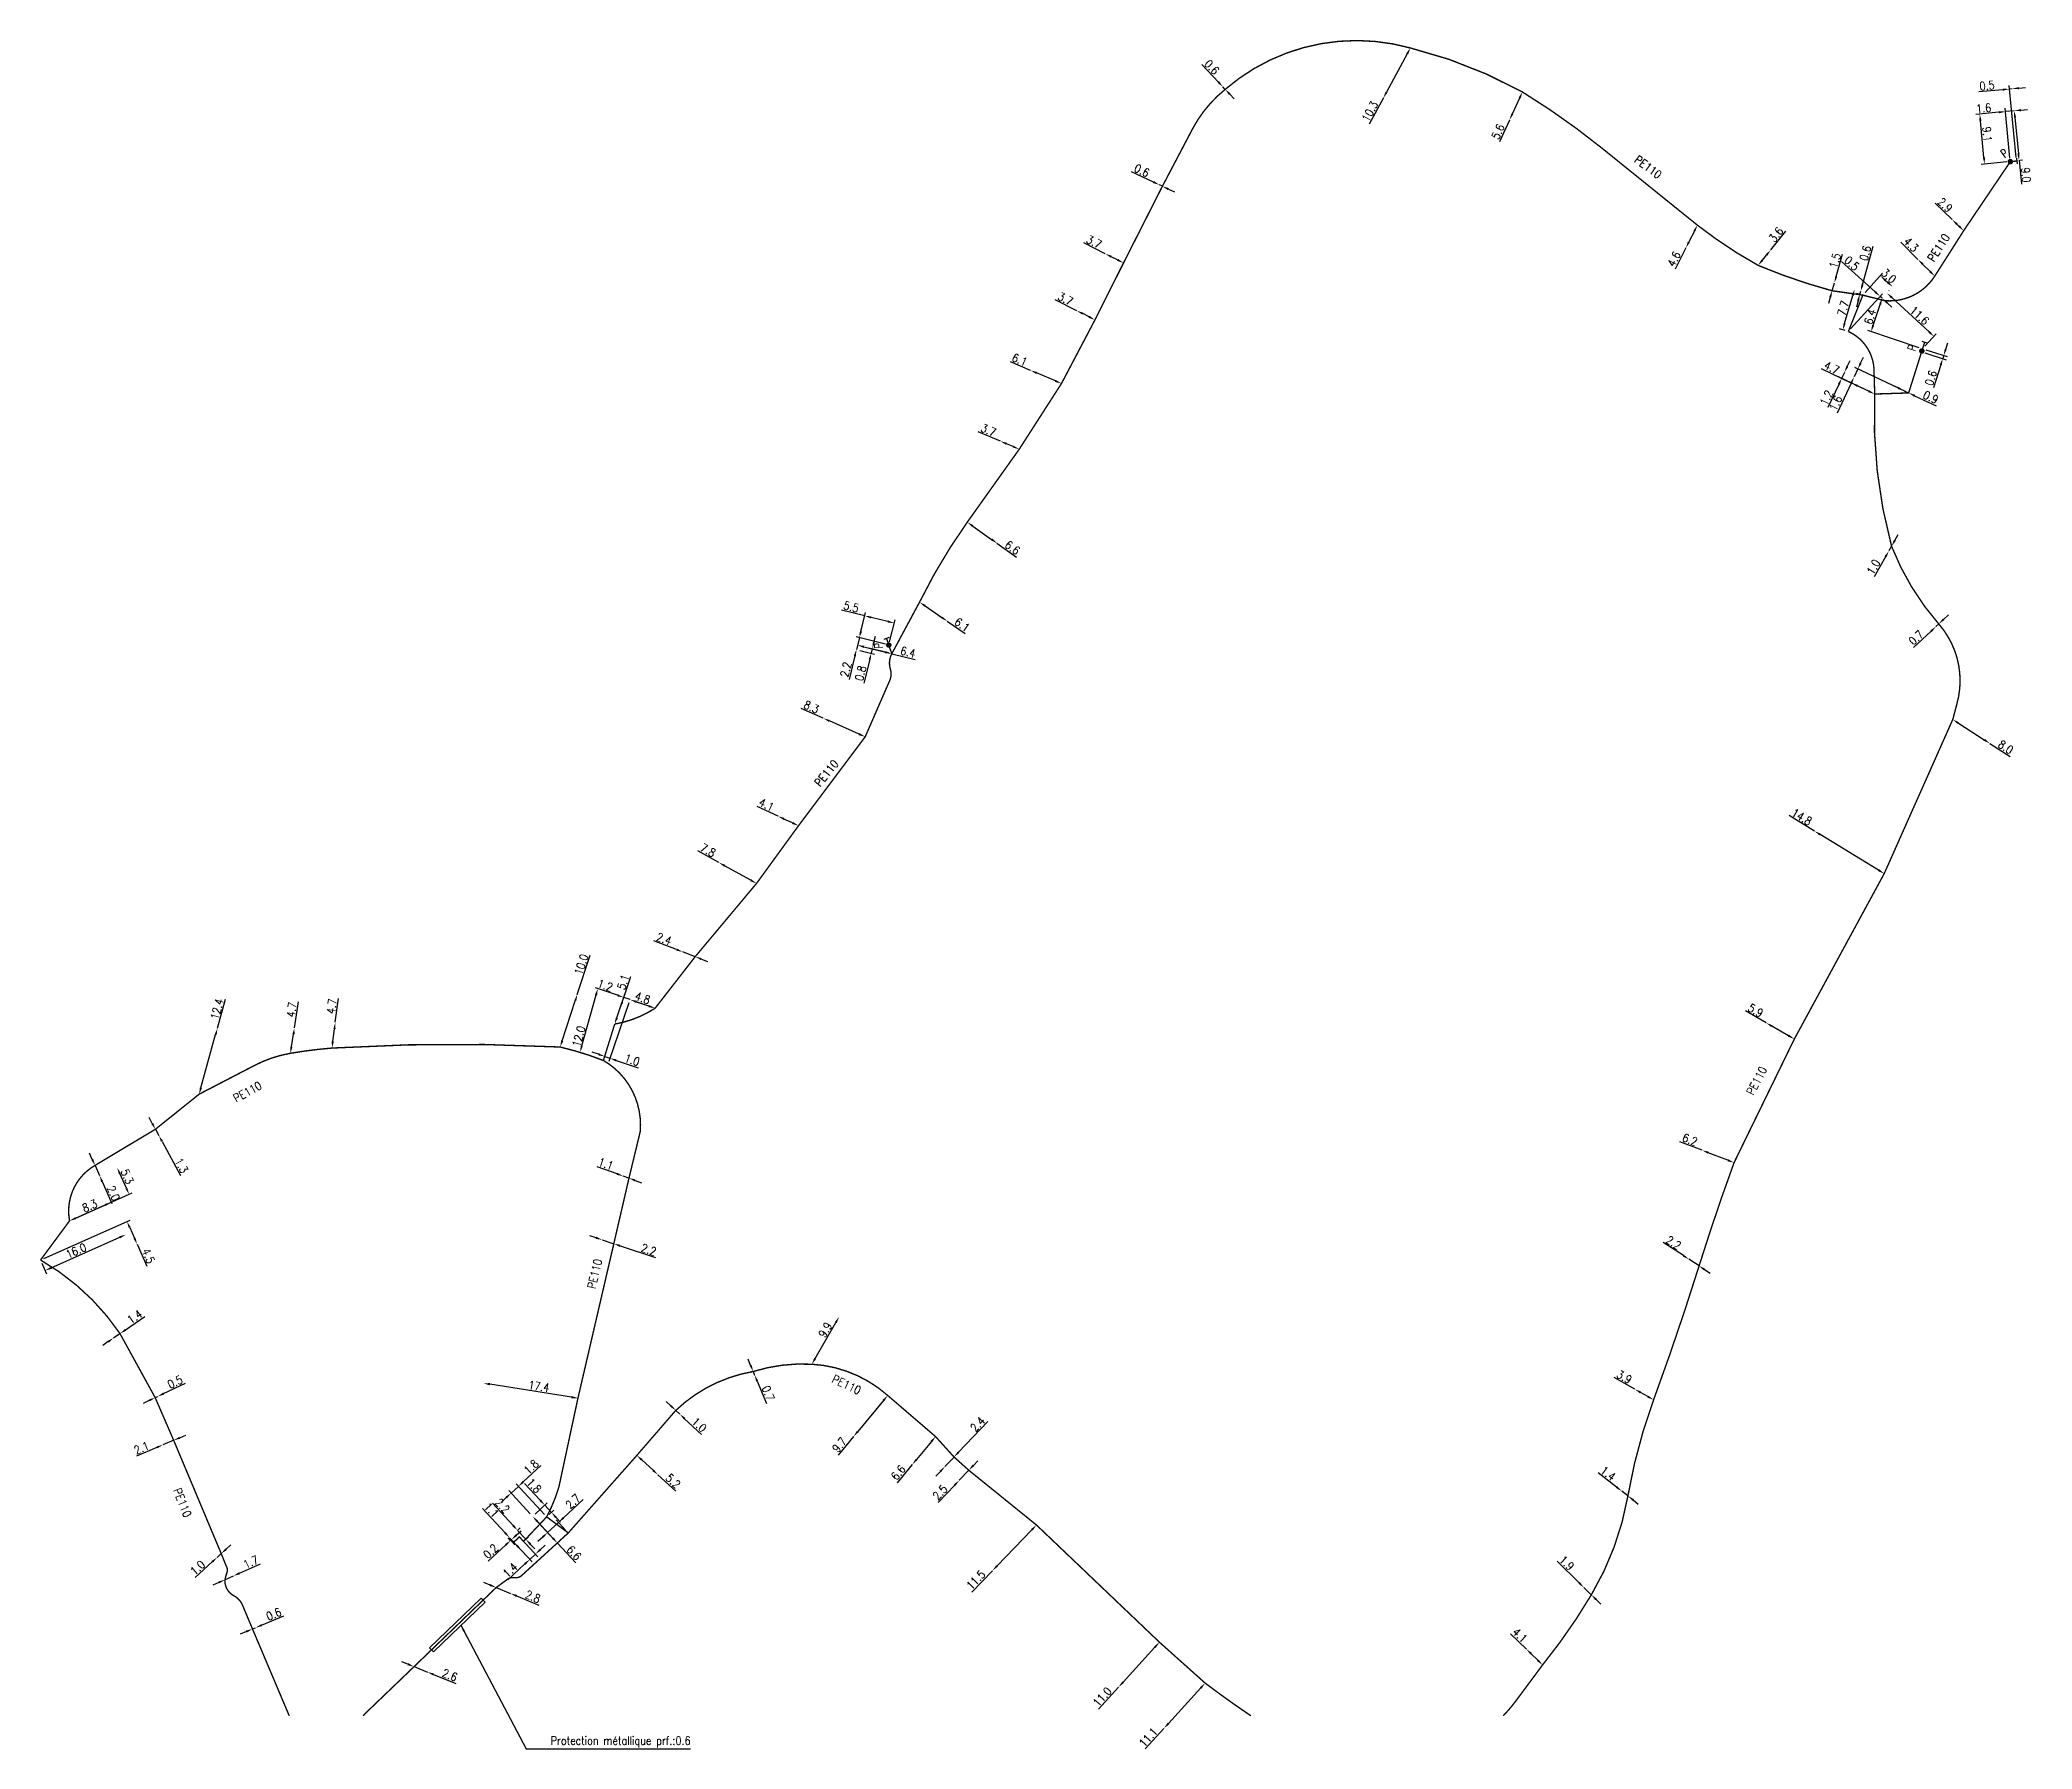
# Model space of a CAD drawing. Header units: millimetres. Extents: x 183244 to 183855, y 152994 to 153304.
# Drawn here: x 183494.2 to 183855.4, y 152994 to 153303.8 of the extents above; entities that cross this region are included whole.
import ezdxf
from ezdxf.enums import TextEntityAlignment as Align

# ---------------------------------------------------------------- set-up
doc = ezdxf.new("R2010")
doc.units = ezdxf.units.MM
doc.header["$PDMODE"] = 34
doc.linetypes.add('L_100_PE', pattern=[14, 10, -1.5, 1, -1.5])
doc.layers.get('0').update_dxf_attribs({"linetype": 'CONTINUOUS'})
doc.layers.get('DEFPOINTS').update_dxf_attribs({"linetype": 'CONTINUOUS'})
for name, color, linetype in [('L_140', 3, 'CONTINUOUS'), ('L_300', 7, 'CONTINUOUS'), ('L_340', 7, 'CONTINUOUS'), ('L_420', 7, 'CONTINUOUS')]:
    doc.layers.add(name, color=color, linetype=linetype)
doc.styles.add('G_ROMANS', font='ROMANS.SHX', dxfattribs={"width": 0.75})
doc.styles.get("Standard").update_dxf_attribs({"font": 'romans.shx', "width": 0.85})
doc.dimstyles.get("Standard").update_dxf_attribs({"dimtxt": 1.5, "dimasz": 1.2, "dimexe": 0.625, "dimexo": 0.625, "dimgap": 0.25, "dimtad": 1, "dimdec": 1, "dimzin": 0, "dimdsep": 46, "dimtxsty": 'Standard', "dimcen": -0.5, "dimadec": 0, "dimazin": 0, "dimtfac": 1, "dimtdec": 1, "dimtmove": 0, "dimatfit": 3, "dimfxl": 1, "dimtolj": 1, "dimtzin": 0, "dimarcsym": 0})

msp = doc.modelspace()

# ---------------------------------------------------------------- texts
at = {"layer": 'L_140', "linetype": 'Continuous', "width": 0.85}
for rotation, p in [(323.1437, (183785.76, 153280.74)), (56.8979, (183838.43, 153266.12)), (50.3356, (183636.83, 153170.86)), (28.1378, (183531.88, 153113.11)), (61.8637, (183805.45, 153115.11)), (76.6171, (183594.82, 153080.11)), (334.5326, (183640.47, 153060.02)), (291.778, (183520.09, 153038.64))]:
    msp.add_text('PE110', height=1.5, rotation=rotation, dxfattribs=at).set_placement(p, align=Align.MIDDLE)
at = {"layer": 'L_420', "linetype": 'Continuous', "insert": (183612.19, 152995.25), "char_height": 1.5, "attachment_point": 6}
msp.add_mtext('\\A1;Protection métallique prf.:0.6', dxfattribs=at)

# ---------------------------------------------------------------- blocks, each defined once
blk = doc.blocks.new('L_340_07')
at = {"color": 0, "linetype": 'Continuous', "const_width": 0.25, "flags": 128}
blk.add_lwpolyline([(0, 0), (1.25, 0)], dxfattribs=at)
at = {"color": 0, "linetype": 'Continuous', "flags": 128}
blk.add_lwpolyline([(1.25, -0.5), (1.25, 0.5)], dxfattribs=at)
at = {"color": 0, "linetype": 'Continuous', "style": 'G_ROMANS', "width": 0.75, "flags": 3}
for tag, p in [('DEF_LEG', (0.72, -3.47)), ('DEF_COUP', (0.72, -5.97)), ('DEF_TYPE', (0.72, -8.47))]:
    blk.add_attdef(tag, text='', height=1.2, dxfattribs=at).set_placement(p, align=Align.MIDDLE)
blk = doc.blocks.new('L_300_12')
at = {"color": 0, "linetype": 'Continuous', "const_width": 0.497, "flags": 128}
blk.add_lwpolyline([(-0.25, 0, 1), (0.25, 0, 1)], format="xyb", close=True, dxfattribs=at)
at = {"color": 0, "linetype": 'Continuous', "style": 'G_ROMANS', "width": 0.75}
blk.add_text('P', height=1.5, dxfattribs=at).set_placement((0, 1.85), align=Align.MIDDLE)
at = {"color": 0, "linetype": 'Continuous', "style": 'G_ROMANS', "width": 0.75, "flags": 3}
for tag, p in [('DEF_COUP', (0, -7.5)), ('DEF_LEG', (0, -5)), ('DEF_TYPE', (0, -10))]:
    blk.add_attdef(tag, text='', height=1.2, dxfattribs=at).set_placement(p, align=Align.MIDDLE)
blk = doc.blocks.new('*D20')
at = {"layer": 'DEFPOINTS', "color": 0, "linetype": 'Continuous'}
for p in [(183511.87, 153085.5), (183511.87, 153085.5), (183494.37, 153082.62)]:
    blk.add_point(p, dxfattribs=at)
at = {"layer": 'L_140', "color": 0, "linetype": 'Continuous', "lineweight": -2}
for p, q in [((183494.94, 153082.87), (183510.61, 153089.86)), ((183510.53, 153088.51), (183511.38, 153086.59)), ((183511.87, 153085.5), (183513.65, 153081.51))]:
    blk.add_line(p, q, dxfattribs=at)
at = {"layer": 'L_140', "color": 0, "linetype": 'Continuous'}
for points in [[(183510.71, 153088.59), (183510.35, 153088.43), (183510.04, 153089.61)], [(183511.57, 153086.68), (183511.2, 153086.51), (183511.87, 153085.5)]]:
    blk.add_solid(points, dxfattribs=at)
at = {"layer": 'L_140', "color": 0, "linetype": 'Continuous', "insert": (183513.92, 153083.36), "char_height": 1.5, "attachment_point": 5, "rotation": 294.0415}
blk.add_mtext('\\A1;4.5', dxfattribs=at)
blk = doc.blocks.new('*D21')
at = {"layer": 'DEFPOINTS', "color": 0, "linetype": 'Continuous'}
for p in [(183509.83, 153087.23), (183509.83, 153087.23), (183494.37, 153082.62)]:
    blk.add_point(p, dxfattribs=at)
at = {"layer": 'L_140', "color": 0, "linetype": 'Continuous', "lineweight": -2}
for p, q in [((183496.31, 153081.2), (183508.73, 153086.74)), ((183494.62, 153082.05), (183495.47, 153080.14))]:
    blk.add_line(p, q, dxfattribs=at)
at = {"layer": 'L_140', "color": 0, "linetype": 'Continuous'}
for points in [[(183508.65, 153086.93), (183508.81, 153086.56), (183509.83, 153087.23)], [(183496.23, 153081.39), (183496.39, 153081.02), (183495.22, 153080.71)]]:
    blk.add_solid(points, dxfattribs=at)
at = {"layer": 'L_140', "color": 0, "linetype": 'Continuous', "insert": (183500.81, 153084.3), "char_height": 1.5, "attachment_point": 5, "rotation": 24.0415}
blk.add_mtext('\\A1;16.0', dxfattribs=at)
blk = doc.blocks.new('*D22')
at = {"layer": 'DEFPOINTS', "color": 0, "linetype": 'Continuous'}
for p in [(183507.21, 153093.1), (183507.21, 153093.1), (183499.63, 153089.72)]:
    blk.add_point(p, dxfattribs=at)
at = {"layer": 'L_140', "color": 0, "linetype": 'Continuous', "lineweight": -2}
for p, q in [((183500.73, 153090.21), (183506.11, 153092.61)), ((183499.88, 153089.15), (183499.88, 153089.15))]:
    blk.add_line(p, q, dxfattribs=at)
at = {"layer": 'L_140', "color": 0, "linetype": 'Continuous'}
for points in [[(183506.03, 153092.79), (183506.2, 153092.43), (183507.21, 153093.1)], [(183500.64, 153090.39), (183500.81, 153090.03), (183499.63, 153089.72)]]:
    blk.add_solid(points, dxfattribs=at)
at = {"layer": 'L_140', "color": 0, "linetype": 'Continuous', "insert": (183503.28, 153092.44), "char_height": 1.5, "attachment_point": 5, "rotation": 24.0416}
blk.add_mtext('\\A1;8.3', dxfattribs=at)
blk = doc.blocks.new('*D23')
at = {"layer": 'DEFPOINTS', "color": 0, "linetype": 'Continuous'}
for p in [(183508.26, 153099.37), (183508.26, 153099.37), (183499.63, 153089.72)]:
    blk.add_point(p, dxfattribs=at)
at = {"layer": 'L_140', "color": 0, "linetype": 'Continuous', "lineweight": -2}
for p, q in [((183509.93, 153095.63), (183508.75, 153098.28)), ((183500.2, 153089.97), (183510.99, 153094.79))]:
    blk.add_line(p, q, dxfattribs=at)
at = {"layer": 'L_140', "color": 0, "linetype": 'Continuous'}
for points in [[(183508.93, 153098.36), (183508.57, 153098.19), (183508.26, 153099.37)], [(183510.11, 153095.71), (183509.75, 153095.55), (183510.42, 153094.53)]]:
    blk.add_solid(points, dxfattribs=at)
at = {"layer": 'L_140', "color": 0, "linetype": 'Continuous', "insert": (183510.08, 153097.75), "char_height": 1.5, "attachment_point": 5, "rotation": 294.0415}
blk.add_mtext('\\A1;5.3', dxfattribs=at)
blk = doc.blocks.new('*D24')
at = {"layer": 'DEFPOINTS', "color": 0, "linetype": 'Continuous'}
for p in [(183504.24, 153099.77), (183505.05, 153097.94), (183505.05, 153097.94)]:
    blk.add_point(p, dxfattribs=at)
at = {"layer": 'L_140', "color": 0, "linetype": 'Continuous', "lineweight": -2}
for p, q in [((183503.75, 153100.86), (183503.26, 153101.96)), ((183504.24, 153099.77), (183505.05, 153097.94)), ((183505.54, 153096.85), (183507.32, 153092.85))]:
    blk.add_line(p, q, dxfattribs=at)
at = {"layer": 'L_140', "color": 0, "linetype": 'Continuous'}
for points in [[(183503.93, 153100.95), (183503.56, 153100.78), (183504.24, 153099.77)], [(183505.72, 153096.93), (183505.36, 153096.76), (183505.05, 153097.94)]]:
    blk.add_solid(points, dxfattribs=at)
at = {"layer": 'L_140', "color": 0, "linetype": 'Continuous', "insert": (183507.59, 153094.71), "char_height": 1.5, "attachment_point": 5, "rotation": 294.0415}
blk.add_mtext('\\A1;2.0', dxfattribs=at)
blk = doc.blocks.new('*D25')
at = {"layer": 'DEFPOINTS', "color": 0, "linetype": 'Continuous'}
for p in [(183515.19, 153106.32), (183515.81, 153105.18), (183515.81, 153105.18)]:
    blk.add_point(p, dxfattribs=at)
at = {"layer": 'L_140', "color": 0, "linetype": 'Continuous', "lineweight": -2}
for p, q in [((183514.62, 153107.38), (183514.05, 153108.43)), ((183515.19, 153106.32), (183515.81, 153105.18)), ((183516.39, 153104.13), (183519.74, 153097.96))]:
    blk.add_line(p, q, dxfattribs=at)
at = {"layer": 'L_140', "color": 0, "linetype": 'Continuous'}
for points in [[(183514.8, 153107.47), (183514.44, 153107.28), (183515.19, 153106.32)], [(183516.56, 153104.22), (183516.21, 153104.03), (183515.81, 153105.18)]]:
    blk.add_solid(points, dxfattribs=at)
at = {"layer": 'L_140', "color": 0, "linetype": 'Continuous', "insert": (183519.91, 153099.75), "char_height": 1.5, "attachment_point": 5, "rotation": 298.5394}
blk.add_mtext('\\A1;1.3', dxfattribs=at)
blk = doc.blocks.new('*D26')
at = {"layer": 'DEFPOINTS', "color": 0, "linetype": 'Continuous'}
for p in [(183526.43, 153124.62), (183526.43, 153124.62), (183523.12, 153112.68)]:
    blk.add_point(p, dxfattribs=at)
at = {"layer": 'L_140', "color": 0, "linetype": 'Continuous', "lineweight": -2}
for p, q in [((183526.43, 153124.62), (183527.89, 153129.89)), ((183523.44, 153113.83), (183526.11, 153123.47))]:
    blk.add_line(p, q, dxfattribs=at)
at = {"layer": 'L_140', "color": 0, "linetype": 'Continuous'}
for points in [[(183525.92, 153123.52), (183526.3, 153123.41), (183526.43, 153124.62)], [(183523.24, 153113.89), (183523.63, 153113.78), (183523.12, 153112.68)]]:
    blk.add_solid(points, dxfattribs=at)
at = {"layer": 'L_140', "color": 0, "linetype": 'Continuous', "insert": (183526.36, 153128.1), "char_height": 1.5, "attachment_point": 5, "rotation": 74.4954}
blk.add_mtext('\\A1;12.4', dxfattribs=at)
blk = doc.blocks.new('*D27')
at = {"layer": 'DEFPOINTS', "color": 0, "linetype": 'Continuous'}
for p in [(183540.39, 153124.73), (183540.39, 153124.73), (183539.66, 153120.09)]:
    blk.add_point(p, dxfattribs=at)
at = {"layer": 'L_140', "color": 0, "linetype": 'Continuous', "lineweight": -2}
for p, q in [((183540.39, 153124.73), (183541.13, 153129.39)), ((183539.85, 153121.27), (183540.21, 153123.54)), ((183541.01, 153124.63), (183541.01, 153124.63)), ((183540.28, 153119.99), (183540.28, 153119.99))]:
    blk.add_line(p, q, dxfattribs=at)
at = {"layer": 'L_140', "color": 0, "linetype": 'Continuous'}
for points in [[(183540.01, 153123.58), (183540.41, 153123.51), (183540.39, 153124.73)], [(183539.65, 153121.3), (183540.05, 153121.24), (183539.66, 153120.09)]]:
    blk.add_solid(points, dxfattribs=at)
at = {"layer": 'L_140', "color": 0, "linetype": 'Continuous', "insert": (183539.89, 153127.98), "char_height": 1.5, "attachment_point": 5, "rotation": 81.0349}
blk.add_mtext('\\A1;4.7', dxfattribs=at)
blk = doc.blocks.new('*D28')
at = {"layer": 'DEFPOINTS', "color": 0, "linetype": 'Continuous'}
for p in [(183547.8, 153125.71), (183547.8, 153125.71), (183547.2, 153121.04)]:
    blk.add_point(p, dxfattribs=at)
at = {"layer": 'L_140', "color": 0, "linetype": 'Continuous', "lineweight": -2}
for p, q in [((183547.8, 153125.71), (183548.36, 153130.04)), ((183547.35, 153122.23), (183547.64, 153124.52))]:
    blk.add_line(p, q, dxfattribs=at)
at = {"layer": 'L_140', "color": 0, "linetype": 'Continuous'}
for points in [[(183547.45, 153124.54), (183547.84, 153124.49), (183547.8, 153125.71)], [(183547.15, 153122.26), (183547.55, 153122.21), (183547.2, 153121.04)]]:
    blk.add_solid(points, dxfattribs=at)
at = {"layer": 'L_140', "color": 0, "linetype": 'Continuous', "insert": (183547.16, 153128.6), "char_height": 1.5, "attachment_point": 5, "rotation": 82.6666}
blk.add_mtext('\\A1;4.7', dxfattribs=at)
blk = doc.blocks.new('*D29')
at = {"layer": 'DEFPOINTS', "color": 0, "linetype": 'Continuous'}
for p in [(183591.66, 153130.74), (183591.66, 153130.74), (183588.56, 153121.23)]:
    blk.add_point(p, dxfattribs=at)
at = {"layer": 'L_140', "color": 0, "linetype": 'Continuous', "lineweight": -2}
for p, q in [((183591.66, 153130.74), (183593.99, 153137.87)), ((183588.93, 153122.37), (183591.29, 153129.6))]:
    blk.add_line(p, q, dxfattribs=at)
at = {"layer": 'L_140', "color": 0, "linetype": 'Continuous'}
for points in [[(183591.1, 153129.66), (183591.48, 153129.54), (183591.66, 153130.74)], [(183588.74, 153122.44), (183589.12, 153122.31), (183588.56, 153121.23)]]:
    blk.add_solid(points, dxfattribs=at)
at = {"layer": 'L_140', "color": 0, "linetype": 'Continuous', "insert": (183592.39, 153136.19), "char_height": 1.5, "attachment_point": 5, "rotation": 71.9306}
blk.add_mtext('\\A1;10.0', dxfattribs=at)
blk = doc.blocks.new('*D30')
at = {"layer": 'DEFPOINTS', "color": 0, "linetype": 'Continuous'}
for p in [(183595.38, 153131.82), (183595.38, 153131.82), (183592.16, 153120.26)]:
    blk.add_point(p, dxfattribs=at)
at = {"layer": 'L_140', "color": 0, "linetype": 'Continuous', "lineweight": -2}
blk.add_line((183592.48, 153121.42), (183595.06, 153130.66), dxfattribs=at)
at = {"layer": 'L_140', "color": 0, "linetype": 'Continuous'}
for points in [[(183594.86, 153130.72), (183595.25, 153130.61), (183595.38, 153131.82)], [(183592.29, 153121.47), (183592.67, 153121.36), (183592.16, 153120.26)]]:
    blk.add_solid(points, dxfattribs=at)
at = {"layer": 'L_140', "color": 0, "linetype": 'Continuous', "insert": (183591.93, 153123.15), "char_height": 1.5, "attachment_point": 5, "rotation": 74.4414}
blk.add_mtext('\\A1;12.0', dxfattribs=at)
blk = doc.blocks.new('*D31')
at = {"layer": 'DEFPOINTS', "color": 0, "linetype": 'Continuous'}
for p in [(183601.23, 153129.82), (183601.23, 153129.82), (183598.44, 153125.38)]:
    blk.add_point(p, dxfattribs=at)
at = {"layer": 'L_140', "color": 0, "linetype": 'Continuous', "lineweight": -2}
for p, q in [((183598.96, 153130.6), (183594.99, 153131.95)), ((183598.64, 153125.97), (183600.29, 153130.8)), ((183601.23, 153129.82), (183600.09, 153130.21)), ((183601.43, 153130.41), (183601.43, 153130.41)), ((183602.36, 153129.43), (183603.5, 153129.04))]:
    blk.add_line(p, q, dxfattribs=at)
at = {"layer": 'L_140', "color": 0, "linetype": 'Continuous'}
for points in [[(183599.02, 153130.78), (183598.89, 153130.41), (183600.09, 153130.21)], [(183602.43, 153129.62), (183602.3, 153129.24), (183601.23, 153129.82)]]:
    blk.add_solid(points, dxfattribs=at)
at = {"layer": 'L_140', "color": 0, "linetype": 'Continuous', "insert": (183596.73, 153132.41), "char_height": 1.5, "attachment_point": 5, "rotation": 341.1047}
blk.add_mtext('\\A1;1.2', dxfattribs=at)
blk = doc.blocks.new('*D32')
at = {"layer": 'DEFPOINTS', "color": 0, "linetype": 'Continuous'}
for p in [(183600.09, 153130.21), (183600.09, 153130.21), (183598.44, 153125.38)]:
    blk.add_point(p, dxfattribs=at)
at = {"layer": 'L_140', "color": 0, "linetype": 'Continuous', "lineweight": -2}
for p, q in [((183600.09, 153130.21), (183601.39, 153134)), ((183598.83, 153126.52), (183599.7, 153129.07))]:
    blk.add_line(p, q, dxfattribs=at)
at = {"layer": 'L_140', "color": 0, "linetype": 'Continuous'}
for points in [[(183599.51, 153129.14), (183599.89, 153129.01), (183600.09, 153130.21)], [(183598.64, 153126.58), (183599.02, 153126.45), (183598.44, 153125.38)]]:
    blk.add_solid(points, dxfattribs=at)
at = {"layer": 'L_140', "color": 0, "linetype": 'Continuous', "insert": (183599.99, 153132.99), "char_height": 1.5, "attachment_point": 5, "rotation": 71.1047}
blk.add_mtext('\\A1;5.1', dxfattribs=at)
blk = doc.blocks.new('*D33')
at = {"layer": 'DEFPOINTS', "color": 0, "linetype": 'Continuous'}
for p in [(183601.23, 153129.82), (183596.39, 153118.79), (183597.59, 153119.19)]:
    blk.add_point(p, dxfattribs=at)
at = {"layer": 'L_140', "color": 0, "linetype": 'Continuous', "lineweight": -2}
for p, q in [((183601.02, 153129.23), (183597.39, 153118.6)), ((183595.51, 153119.91), (183594.37, 153120.29)), ((183596.6, 153119.38), (183596.84, 153120.11)), ((183596.64, 153119.52), (183597.59, 153119.19)), ((183598.73, 153118.8), (183602.69, 153117.45))]:
    blk.add_line(p, q, dxfattribs=at)
at = {"layer": 'L_140', "color": 0, "linetype": 'Continuous'}
for points in [[(183595.57, 153120.09), (183595.44, 153119.72), (183596.64, 153119.52)], [(183598.79, 153118.99), (183598.66, 153118.61), (183597.59, 153119.19)]]:
    blk.add_solid(points, dxfattribs=at)
at = {"layer": 'L_140', "color": 0, "linetype": 'Continuous', "insert": (183601.6, 153118.88), "char_height": 1.5, "attachment_point": 5, "rotation": 341.1047}
blk.add_mtext('\\A1;1.0', dxfattribs=at)
blk = doc.blocks.new('*D34')
at = {"layer": 'DEFPOINTS', "color": 0, "linetype": 'Continuous'}
for p in [(183601.23, 153129.82), (183601.23, 153129.82), (183605.77, 153128.26)]:
    blk.add_point(p, dxfattribs=at)
at = {"layer": 'L_140', "color": 0, "linetype": 'Continuous', "lineweight": -2}
for p, q in [((183601.43, 153130.41), (183601.43, 153130.41)), ((183604.63, 153128.65), (183602.36, 153129.43)), ((183605.97, 153128.86), (183605.97, 153128.86))]:
    blk.add_line(p, q, dxfattribs=at)
at = {"layer": 'L_140', "color": 0, "linetype": 'Continuous'}
for points in [[(183602.43, 153129.62), (183602.3, 153129.24), (183601.23, 153129.82)], [(183604.7, 153128.84), (183604.57, 153128.46), (183605.77, 153128.26)]]:
    blk.add_solid(points, dxfattribs=at)
at = {"layer": 'L_140', "color": 0, "linetype": 'Continuous', "insert": (183603.5, 153130.1), "char_height": 1.5, "attachment_point": 5, "rotation": 341.1047}
blk.add_mtext('\\A1;4.8', dxfattribs=at)
blk = doc.blocks.new('*D35')
at = {"layer": 'DEFPOINTS', "color": 0, "linetype": 'Continuous'}
for p in [(183610.79, 153138.46), (183610.79, 153138.46), (183613.03, 153137.6)]:
    blk.add_point(p, dxfattribs=at)
at = {"layer": 'L_140', "color": 0, "linetype": 'Continuous', "lineweight": -2}
for p, q in [((183609.67, 153138.89), (183605.53, 153140.47)), ((183613.03, 153137.6), (183610.79, 153138.46)), ((183614.15, 153137.18), (183615.28, 153136.75))]:
    blk.add_line(p, q, dxfattribs=at)
at = {"layer": 'L_140', "color": 0, "linetype": 'Continuous'}
for points in [[(183609.74, 153139.07), (183609.6, 153138.7), (183610.79, 153138.46)], [(183614.23, 153137.36), (183614.08, 153136.99), (183613.03, 153137.6)]]:
    blk.add_solid(points, dxfattribs=at)
at = {"layer": 'L_140', "color": 0, "linetype": 'Continuous', "insert": (183607.39, 153140.83), "char_height": 1.5, "attachment_point": 5, "rotation": 339.1263}
blk.add_mtext('\\A1;2.4', dxfattribs=at)
blk = doc.blocks.new('*D36')
at = {"layer": 'DEFPOINTS', "color": 0, "linetype": 'Continuous'}
for p in [(183617.32, 153154.66), (183617.32, 153154.66), (183624.15, 153150.88)]:
    blk.add_point(p, dxfattribs=at)
at = {"layer": 'L_140', "color": 0, "linetype": 'Continuous', "lineweight": -2}
for p, q in [((183617.32, 153154.66), (183613.5, 153156.78)), ((183623.1, 153151.46), (183618.37, 153154.08))]:
    blk.add_line(p, q, dxfattribs=at)
at = {"layer": 'L_140', "color": 0, "linetype": 'Continuous'}
for points in [[(183618.47, 153154.26), (183618.28, 153153.91), (183617.32, 153154.66)], [(183623.19, 153151.64), (183623, 153151.29), (183624.15, 153150.88)]]:
    blk.add_solid(points, dxfattribs=at)
at = {"layer": 'L_140', "color": 0, "linetype": 'Continuous', "insert": (183615.37, 153156.89), "char_height": 1.5, "attachment_point": 5, "rotation": 331.0026}
blk.add_mtext('\\A1;7.8', dxfattribs=at)
blk = doc.blocks.new('*D37')
at = {"layer": 'DEFPOINTS', "color": 0, "linetype": 'Continuous'}
for p in [(183628.05, 153163.07), (183628.05, 153163.07), (183631.76, 153161.34)]:
    blk.add_point(p, dxfattribs=at)
at = {"layer": 'L_140', "color": 0, "linetype": 'Continuous', "lineweight": -2}
for p, q in [((183628.05, 153163.07), (183624.26, 153164.83)), ((183627.78, 153162.5), (183627.78, 153162.5)), ((183630.67, 153161.84), (183629.13, 153162.56)), ((183631.5, 153160.77), (183631.5, 153160.77))]:
    blk.add_line(p, q, dxfattribs=at)
at = {"layer": 'L_140', "color": 0, "linetype": 'Continuous'}
for points in [[(183629.22, 153162.74), (183629.05, 153162.38), (183628.05, 153163.07)], [(183630.76, 153162.02), (183630.59, 153161.66), (183631.76, 153161.34)]]:
    blk.add_solid(points, dxfattribs=at)
at = {"layer": 'L_140', "color": 0, "linetype": 'Continuous', "insert": (183625.96, 153165.15), "char_height": 1.5, "attachment_point": 5, "rotation": 335.0096}
blk.add_mtext('\\A1;4.1', dxfattribs=at)
blk = doc.blocks.new('*D38')
at = {"layer": 'DEFPOINTS', "color": 0, "linetype": 'Continuous'}
for p in [(183636.26, 153180.82), (183636.26, 153180.82), (183643.85, 153177.46)]:
    blk.add_point(p, dxfattribs=at)
at = {"layer": 'L_140', "color": 0, "linetype": 'Continuous', "lineweight": -2}
for p, q in [((183636.26, 153180.82), (183632.26, 153182.58)), ((183642.75, 153177.95), (183637.35, 153180.33))]:
    blk.add_line(p, q, dxfattribs=at)
at = {"layer": 'L_140', "color": 0, "linetype": 'Continuous'}
for points in [[(183637.43, 153180.51), (183637.27, 153180.15), (183636.26, 153180.82)], [(183642.83, 153178.13), (183642.67, 153177.76), (183643.85, 153177.46)]]:
    blk.add_solid(points, dxfattribs=at)
at = {"layer": 'L_140', "color": 0, "linetype": 'Continuous', "insert": (183634.11, 153182.86), "char_height": 1.5, "attachment_point": 5, "rotation": 336.1501}
blk.add_mtext('\\A1;8.3', dxfattribs=at)
blk = doc.blocks.new('*D39')
at = {"layer": 'DEFPOINTS', "color": 0, "linetype": 'Continuous'}
for p in [(183642.26, 153193.28), (183644.95, 153192.61), (183648.67, 153192.51)]:
    blk.add_point(p, dxfattribs=at)
at = {"layer": 'L_140', "color": 0, "linetype": 'Continuous', "lineweight": -2}
for p, q in [((183645.43, 153194.55), (183645.72, 153195.72)), ((183642.87, 153193.13), (183645.56, 153192.46)), ((183644.66, 153191.45), (183643.61, 153187.2)), ((183648.06, 153192.67), (183644.53, 153193.54)), ((183645.14, 153193.39), (183644.95, 153192.61))]:
    blk.add_line(p, q, dxfattribs=at)
at = {"layer": 'L_140', "color": 0, "linetype": 'Continuous'}
for points in [[(183645.24, 153194.6), (183645.62, 153194.51), (183645.14, 153193.39)], [(183644.47, 153191.5), (183644.85, 153191.4), (183644.95, 153192.61)]]:
    blk.add_solid(points, dxfattribs=at)
at = {"layer": 'L_140', "color": 0, "linetype": 'Continuous', "insert": (183643.02, 153188.98), "char_height": 1.5, "attachment_point": 5, "rotation": 76.0758}
blk.add_mtext('\\A1;0.8', dxfattribs=at)
blk = doc.blocks.new('*D40')
at = {"layer": 'DEFPOINTS', "color": 0, "linetype": 'Continuous'}
for p in [(183642.46, 153194.06), (183642.46, 153194.06), (183648.67, 153192.51)]:
    blk.add_point(p, dxfattribs=at)
at = {"layer": 'L_140', "color": 0, "linetype": 'Continuous', "lineweight": -2}
for p, q in [((183643.62, 153193.77), (183647.5, 153192.8)), ((183642.31, 153193.45), (183642.31, 153193.45)), ((183648.52, 153191.91), (183648.52, 153191.91)), ((183648.67, 153192.51), (183652.91, 153191.46))]:
    blk.add_line(p, q, dxfattribs=at)
at = {"layer": 'L_140', "color": 0, "linetype": 'Continuous'}
for points in [[(183643.67, 153193.96), (183643.57, 153193.57), (183642.46, 153194.06)], [(183647.55, 153193), (183647.45, 153192.61), (183648.67, 153192.51)]]:
    blk.add_solid(points, dxfattribs=at)
at = {"layer": 'L_140', "color": 0, "linetype": 'Continuous', "insert": (183651.61, 153192.82), "char_height": 1.5, "attachment_point": 5, "rotation": 346.0758}
blk.add_mtext('\\A1;6.4', dxfattribs=at)
blk = doc.blocks.new('*D41')
at = {"layer": 'DEFPOINTS', "color": 0, "linetype": 'Continuous'}
for p in [(183648.13, 153194.09), (183642.26, 153193.28), (183642.26, 153193.28)]:
    blk.add_point(p, dxfattribs=at)
at = {"layer": 'L_300', "color": 0, "linetype": 'Continuous', "lineweight": -2}
for p, q in [((183643.08, 153196.58), (183643.37, 153197.74)), ((183647.52, 153194.24), (183642.19, 153195.56)), ((183642.79, 153195.41), (183642.26, 153193.28)), ((183641.97, 153192.11), (183640.92, 153187.87))]:
    blk.add_line(p, q, dxfattribs=at)
at = {"layer": 'L_300', "color": 0, "linetype": 'Continuous'}
for points in [[(183642.89, 153196.63), (183643.28, 153196.53), (183642.79, 153195.41)], [(183641.78, 153192.16), (183642.17, 153192.07), (183642.26, 153193.28)]]:
    blk.add_solid(points, dxfattribs=at)
at = {"layer": 'L_300', "color": 0, "linetype": 'Continuous', "insert": (183640.33, 153189.65), "char_height": 1.5, "attachment_point": 5, "rotation": 76.0758}
blk.add_mtext('\\A1;2.2', dxfattribs=at)
blk = doc.blocks.new('*D42')
at = {"layer": 'DEFPOINTS', "color": 0, "linetype": 'Continuous'}
for p in [(183643.78, 153199.39), (183642.79, 153195.41), (183648.13, 153194.09)]:
    blk.add_point(p, dxfattribs=at)
at = {"layer": 'L_300', "color": 0, "linetype": 'Continuous', "lineweight": -2}
for p, q in [((183643.78, 153199.39), (183639.54, 153200.44)), ((183642.94, 153196.02), (183643.93, 153200)), ((183647.95, 153198.35), (183644.94, 153199.1)), ((183648.28, 153194.7), (183649.27, 153198.67))]:
    blk.add_line(p, q, dxfattribs=at)
at = {"layer": 'L_300', "color": 0, "linetype": 'Continuous'}
for points in [[(183644.99, 153199.29), (183644.89, 153198.91), (183643.78, 153199.39)], [(183648, 153198.55), (183647.9, 153198.16), (183649.12, 153198.07)]]:
    blk.add_solid(points, dxfattribs=at)
at = {"layer": 'L_300', "color": 0, "linetype": 'Continuous', "insert": (183641.32, 153201.03), "char_height": 1.5, "attachment_point": 5, "rotation": 346.0758}
blk.add_mtext('\\A1;5.5', dxfattribs=at)
blk = doc.blocks.new('*D43')
at = {"layer": 'DEFPOINTS', "color": 0, "linetype": 'Continuous'}
for p in [(183653.7, 153201.87), (183658.73, 153198.42), (183658.73, 153198.42)]:
    blk.add_point(p, dxfattribs=at)
at = {"layer": 'L_140', "color": 0, "linetype": 'Continuous', "lineweight": -2}
for p, q in [((183654.69, 153201.19), (183657.74, 153199.1)), ((183658.73, 153198.42), (183661.98, 153196.18))]:
    blk.add_line(p, q, dxfattribs=at)
at = {"layer": 'L_140', "color": 0, "linetype": 'Continuous'}
for points in [[(183654.8, 153201.36), (183654.58, 153201.03), (183653.7, 153201.87)], [(183657.85, 153199.26), (183657.63, 153198.93), (183658.73, 153198.42)]]:
    blk.add_solid(points, dxfattribs=at)
at = {"layer": 'L_140', "color": 0, "linetype": 'Continuous', "insert": (183661.42, 153197.78), "char_height": 1.5, "attachment_point": 5, "rotation": 325.5075}
blk.add_mtext('\\A1;6.1', dxfattribs=at)
blk = doc.blocks.new('*D44')
at = {"layer": 'DEFPOINTS', "color": 0, "linetype": 'Continuous'}
for p in [(183662.36, 153216.37), (183667.74, 153212.54), (183667.74, 153212.54)]:
    blk.add_point(p, dxfattribs=at)
at = {"layer": 'L_140', "color": 0, "linetype": 'Continuous', "lineweight": -2}
for p, q in [((183663.34, 153215.67), (183666.76, 153213.23)), ((183667.74, 153212.54), (183671.25, 153210.04))]:
    blk.add_line(p, q, dxfattribs=at)
at = {"layer": 'L_140', "color": 0, "linetype": 'Continuous'}
for points in [[(183663.46, 153215.83), (183663.23, 153215.51), (183662.36, 153216.37)], [(183666.88, 153213.4), (183666.65, 153213.07), (183667.74, 153212.54)]]:
    blk.add_solid(points, dxfattribs=at)
at = {"layer": 'L_140', "color": 0, "linetype": 'Continuous', "insert": (183670.56, 153211.75), "char_height": 1.5, "attachment_point": 5, "rotation": 324.5307}
blk.add_mtext('\\A1;6.6', dxfattribs=at)
blk = doc.blocks.new('*D45')
at = {"layer": 'DEFPOINTS', "color": 0, "linetype": 'Continuous'}
for p in [(183668.37, 153231.04), (183668.37, 153231.04), (183671.77, 153229.59)]:
    blk.add_point(p, dxfattribs=at)
at = {"layer": 'L_140', "color": 0, "linetype": 'Continuous', "lineweight": -2}
for p, q in [((183668.37, 153231.04), (183664.34, 153232.74)), ((183670.67, 153230.06), (183669.47, 153230.57))]:
    blk.add_line(p, q, dxfattribs=at)
at = {"layer": 'L_140', "color": 0, "linetype": 'Continuous'}
for points in [[(183669.55, 153230.75), (183669.39, 153230.38), (183668.37, 153231.04)], [(183670.75, 153230.24), (183670.59, 153229.88), (183671.77, 153229.59)]]:
    blk.add_solid(points, dxfattribs=at)
at = {"layer": 'L_140', "color": 0, "linetype": 'Continuous', "insert": (183666.19, 153233.04), "char_height": 1.5, "attachment_point": 5, "rotation": 337.0023}
blk.add_mtext('\\A1;3.7', dxfattribs=at)
blk = doc.blocks.new('*D46')
at = {"layer": 'DEFPOINTS', "color": 0, "linetype": 'Continuous'}
for p in [(183673.82, 153243.88), (183673.82, 153243.88), (183679.43, 153241.5)]:
    blk.add_point(p, dxfattribs=at)
at = {"layer": 'L_140', "color": 0, "linetype": 'Continuous', "lineweight": -2}
for p, q in [((183673.82, 153243.88), (183670.19, 153245.43)), ((183678.33, 153241.97), (183674.92, 153243.42))]:
    blk.add_line(p, q, dxfattribs=at)
at = {"layer": 'L_140', "color": 0, "linetype": 'Continuous'}
for points in [[(183675, 153243.6), (183674.85, 153243.23), (183673.82, 153243.88)], [(183678.41, 153242.15), (183678.25, 153241.79), (183679.43, 153241.5)]]:
    blk.add_solid(points, dxfattribs=at)
at = {"layer": 'L_140', "color": 0, "linetype": 'Continuous', "insert": (183671.84, 153245.81), "char_height": 1.5, "attachment_point": 5, "rotation": 337.0031}
blk.add_mtext('\\A1;6.1', dxfattribs=at)
blk = doc.blocks.new('*D47')
at = {"layer": 'DEFPOINTS', "color": 0, "linetype": 'Continuous'}
for p in [(183682.19, 153254.7), (183682.19, 153254.7), (183685.5, 153253.04)]:
    blk.add_point(p, dxfattribs=at)
at = {"layer": 'L_140', "color": 0, "linetype": 'Continuous', "lineweight": -2}
for p, q in [((183682.19, 153254.7), (183678.29, 153256.66)), ((183682.47, 153255.26), (183682.47, 153255.26)), ((183684.43, 153253.58), (183683.27, 153254.16)), ((183685.78, 153253.6), (183685.78, 153253.6))]:
    blk.add_line(p, q, dxfattribs=at)
at = {"layer": 'L_140', "color": 0, "linetype": 'Continuous'}
for points in [[(183683.36, 153254.34), (183683.18, 153253.98), (183682.19, 153254.7)], [(183684.52, 153253.76), (183684.34, 153253.4), (183685.5, 153253.04)]]:
    blk.add_solid(points, dxfattribs=at)
at = {"layer": 'L_140', "color": 0, "linetype": 'Continuous', "insert": (183680.15, 153256.84), "char_height": 1.5, "attachment_point": 5, "rotation": 333.3756}
blk.add_mtext('\\A1;3.7', dxfattribs=at)
blk = doc.blocks.new('*D48')
at = {"layer": 'DEFPOINTS', "color": 0, "linetype": 'Continuous'}
for p in [(183687.37, 153265.02), (183687.37, 153265.02), (183690.68, 153263.36)]:
    blk.add_point(p, dxfattribs=at)
at = {"layer": 'L_140', "color": 0, "linetype": 'Continuous', "lineweight": -2}
for p, q in [((183687.37, 153265.02), (183683.46, 153266.98)), ((183689.6, 153263.9), (183688.44, 153264.48))]:
    blk.add_line(p, q, dxfattribs=at)
at = {"layer": 'L_140', "color": 0, "linetype": 'Continuous'}
for points in [[(183688.53, 153264.66), (183688.35, 153264.31), (183687.37, 153265.02)], [(183689.69, 153264.08), (183689.51, 153263.72), (183690.68, 153263.36)]]:
    blk.add_solid(points, dxfattribs=at)
at = {"layer": 'L_140', "color": 0, "linetype": 'Continuous', "insert": (183685.33, 153267.17), "char_height": 1.5, "attachment_point": 5, "rotation": 333.3749}
blk.add_mtext('\\A1;3.7', dxfattribs=at)
blk = doc.blocks.new('*D49')
at = {"layer": 'DEFPOINTS', "color": 0, "linetype": 'Continuous'}
for p in [(183697.18, 153277.5), (183697.18, 153277.5), (183697.72, 153277.25)]:
    blk.add_point(p, dxfattribs=at)
at = {"layer": 'L_140', "color": 0, "linetype": 'Continuous', "lineweight": -2}
for p, q in [((183696.09, 153278.02), (183692.14, 153279.89)), ((183697.72, 153277.25), (183697.18, 153277.5)), ((183698.8, 153276.74), (183699.89, 153276.22))]:
    blk.add_line(p, q, dxfattribs=at)
at = {"layer": 'L_140', "color": 0, "linetype": 'Continuous'}
for points in [[(183696.18, 153278.2), (183696.01, 153277.84), (183697.18, 153277.5)], [(183698.89, 153276.92), (183698.72, 153276.55), (183697.72, 153277.25)]]:
    blk.add_solid(points, dxfattribs=at)
at = {"layer": 'L_140', "color": 0, "linetype": 'Continuous', "insert": (183694, 153280.11), "char_height": 1.5, "attachment_point": 5, "rotation": 334.6797}
blk.add_mtext('\\A1;0.6', dxfattribs=at)
blk = doc.blocks.new('*D50')
at = {"layer": 'DEFPOINTS', "color": 0, "linetype": 'Continuous'}
for p in [(183708.7, 153295.26), (183708.7, 153295.26), (183709.11, 153294.82)]:
    blk.add_point(p, dxfattribs=at)
at = {"layer": 'L_140', "color": 0, "linetype": 'Continuous', "lineweight": -2}
for p, q in [((183707.88, 153296.13), (183704.88, 153299.31)), ((183709.11, 153294.82), (183708.7, 153295.26)), ((183709.94, 153293.95), (183710.76, 153293.08))]:
    blk.add_line(p, q, dxfattribs=at)
at = {"layer": 'L_140', "color": 0, "linetype": 'Continuous'}
for points in [[(183708.02, 153296.27), (183707.73, 153296), (183708.7, 153295.26)], [(183710.08, 153294.09), (183709.79, 153293.81), (183709.11, 153294.82)]]:
    blk.add_solid(points, dxfattribs=at)
at = {"layer": 'L_140', "color": 0, "linetype": 'Continuous', "insert": (183706.69, 153298.85), "char_height": 1.5, "attachment_point": 5, "rotation": 313.3179}
blk.add_mtext('\\A1;0.6', dxfattribs=at)
blk = doc.blocks.new('*D51')
at = {"layer": 'DEFPOINTS', "color": 0, "linetype": 'Continuous'}
for p in [(183742.67, 153302.32), (183737.78, 153293.26), (183737.78, 153293.26)]:
    blk.add_point(p, dxfattribs=at)
at = {"layer": 'L_140', "color": 0, "linetype": 'Continuous', "lineweight": -2}
for p, q in [((183742.1, 153301.27), (183738.35, 153294.31)), ((183737.78, 153293.26), (183735.22, 153288.5))]:
    blk.add_line(p, q, dxfattribs=at)
at = {"layer": 'L_140', "color": 0, "linetype": 'Continuous'}
for points in [[(183741.93, 153301.36), (183742.28, 153301.17), (183742.67, 153302.32)], [(183738.18, 153294.41), (183738.53, 153294.22), (183737.78, 153293.26)]]:
    blk.add_solid(points, dxfattribs=at)
at = {"layer": 'L_140', "color": 0, "linetype": 'Continuous', "insert": (183735.34, 153290.83), "char_height": 1.5, "attachment_point": 5, "rotation": 61.6697}
blk.add_mtext('\\A1;10.3', dxfattribs=at)
blk = doc.blocks.new('*D52')
at = {"layer": 'DEFPOINTS', "color": 0, "linetype": 'Continuous'}
for p in [(183762.98, 153294.34), (183760.64, 153289.26), (183760.64, 153289.26)]:
    blk.add_point(p, dxfattribs=at)
at = {"layer": 'L_140', "color": 0, "linetype": 'Continuous', "lineweight": -2}
for p, q in [((183762.48, 153293.25), (183761.14, 153290.35)), ((183762.42, 153294.6), (183762.42, 153294.6)), ((183760.64, 153289.26), (183758.8, 153285.29)), ((183760.07, 153289.52), (183760.07, 153289.52))]:
    blk.add_line(p, q, dxfattribs=at)
at = {"layer": 'L_140', "color": 0, "linetype": 'Continuous'}
for points in [[(183762.3, 153293.34), (183762.66, 153293.17), (183762.98, 153294.34)], [(183760.96, 153290.43), (183761.32, 153290.26), (183760.64, 153289.26)]]:
    blk.add_solid(points, dxfattribs=at)
at = {"layer": 'L_140', "color": 0, "linetype": 'Continuous', "insert": (183758.56, 153287.15), "char_height": 1.5, "attachment_point": 5, "rotation": 65.2122}
blk.add_mtext('\\A1;5.6', dxfattribs=at)
blk = doc.blocks.new('*D53')
at = {"layer": 'DEFPOINTS', "color": 0, "linetype": 'Continuous'}
for p in [(183794.7, 153270.2), (183792.62, 153266.1), (183792.62, 153266.1)]:
    blk.add_point(p, dxfattribs=at)
at = {"layer": 'L_140', "color": 0, "linetype": 'Continuous', "lineweight": -2}
for p, q in [((183792.62, 153266.1), (183790.65, 153262.2)), ((183794.16, 153269.13), (183793.16, 153267.17))]:
    blk.add_line(p, q, dxfattribs=at)
at = {"layer": 'L_140', "color": 0, "linetype": 'Continuous'}
for points in [[(183793.98, 153269.22), (183794.33, 153269.04), (183794.7, 153270.2)], [(183792.98, 153267.26), (183793.34, 153267.08), (183792.62, 153266.1)]]:
    blk.add_solid(points, dxfattribs=at)
at = {"layer": 'L_140', "color": 0, "linetype": 'Continuous', "insert": (183790.47, 153264.07), "char_height": 1.5, "attachment_point": 5, "rotation": 63.1572}
blk.add_mtext('\\A1;4.6', dxfattribs=at)
blk = doc.blocks.new('*D54')
at = {"layer": 'DEFPOINTS', "color": 0, "linetype": 'Continuous'}
for p in [(183805.71, 153262.91), (183807.98, 153265.71), (183807.98, 153265.71)]:
    blk.add_point(p, dxfattribs=at)
at = {"layer": 'L_140', "color": 0, "linetype": 'Continuous', "lineweight": -2}
for p, q in [((183807.98, 153265.71), (183810.73, 153269.1)), ((183806.47, 153263.84), (183807.22, 153264.77))]:
    blk.add_line(p, q, dxfattribs=at)
at = {"layer": 'L_140', "color": 0, "linetype": 'Continuous'}
for points in [[(183806.31, 153263.97), (183806.62, 153263.72), (183805.71, 153262.91)], [(183807.07, 153264.9), (183807.38, 153264.65), (183807.98, 153265.71)]]:
    blk.add_solid(points, dxfattribs=at)
at = {"layer": 'L_140', "color": 0, "linetype": 'Continuous', "insert": (183808.96, 153268.5), "char_height": 1.5, "attachment_point": 5, "rotation": 50.9811}
blk.add_mtext('\\A1;3.6', dxfattribs=at)
blk = doc.blocks.new('*D55')
at = {"layer": 'DEFPOINTS', "color": 0, "linetype": 'Continuous'}
for p in [(183819.54, 153259.75), (183819.54, 153259.75), (183819.12, 153258.31)]:
    blk.add_point(p, dxfattribs=at)
at = {"layer": 'L_140', "color": 0, "linetype": 'Continuous', "lineweight": -2}
for p, q in [((183819.87, 153260.9), (183821.03, 153264.93)), ((183819.12, 153258.31), (183819.54, 153259.75)), ((183818.79, 153257.15), (183818.45, 153256))]:
    blk.add_line(p, q, dxfattribs=at)
at = {"layer": 'L_140', "color": 0, "linetype": 'Continuous'}
for points in [[(183819.68, 153260.96), (183820.06, 153260.85), (183819.54, 153259.75)], [(183818.59, 153257.21), (183818.98, 153257.1), (183819.12, 153258.31)]]:
    blk.add_solid(points, dxfattribs=at)
at = {"layer": 'L_140', "color": 0, "linetype": 'Continuous', "insert": (183819.66, 153263.77), "char_height": 1.5, "attachment_point": 5, "rotation": 73.8871}
blk.add_mtext('\\A1;1.5', dxfattribs=at)
blk = doc.blocks.new('*D56')
at = {"layer": 'DEFPOINTS', "color": 0, "linetype": 'Continuous'}
for p in [(183830.09, 153259.02), (183830.09, 153259.02), (183824.69, 153257.52)]:
    blk.add_point(p, dxfattribs=at)
at = {"layer": 'L_140', "color": 0, "linetype": 'Continuous', "lineweight": -2}
for p, q in [((183825.11, 153257.98), (183828.28, 153261.5)), ((183828.75, 153260.23), (183829.2, 153259.83))]:
    blk.add_line(p, q, dxfattribs=at)
at = {"layer": 'L_140', "color": 0, "linetype": 'Continuous'}
for points in [[(183828.89, 153260.38), (183828.62, 153260.08), (183827.86, 153261.03)], [(183829.33, 153259.97), (183829.06, 153259.68), (183830.09, 153259.02)]]:
    blk.add_solid(points, dxfattribs=at)
at = {"layer": 'L_140', "color": 0, "linetype": 'Continuous', "insert": (183829.4, 153260.99), "char_height": 1.5, "attachment_point": 5, "rotation": 317.8918}
blk.add_mtext('\\A1;3.0', dxfattribs=at)
blk = doc.blocks.new('*D57')
at = {"layer": 'DEFPOINTS', "color": 0, "linetype": 'Continuous'}
for p in [(183824.3, 153258.25), (183824.3, 153258.25), (183824.69, 153257.52)]:
    blk.add_point(p, dxfattribs=at)
at = {"layer": 'L_140', "color": 0, "linetype": 'Continuous', "lineweight": -2}
for p, q in [((183824.62, 153259.41), (183826.53, 153266.39)), ((183823.82, 153256.51), (183823.51, 153255.36)), ((183824.09, 153257.69), (183823.54, 153257.84)), ((183824.14, 153257.67), (183824.3, 153258.25))]:
    blk.add_line(p, q, dxfattribs=at)
at = {"layer": 'L_140', "color": 0, "linetype": 'Continuous'}
for points in [[(183824.42, 153259.46), (183824.81, 153259.35), (183824.3, 153258.25)], [(183823.63, 153256.57), (183824.02, 153256.46), (183824.14, 153257.67)]]:
    blk.add_solid(points, dxfattribs=at)
at = {"layer": 'L_140', "color": 0, "linetype": 'Continuous', "insert": (183825.15, 153265.12), "char_height": 1.5, "attachment_point": 5, "rotation": 74.6584}
blk.add_mtext('\\A1;0.6', dxfattribs=at)
blk = doc.blocks.new('*D58')
at = {"layer": 'DEFPOINTS', "color": 0, "linetype": 'Continuous'}
for p in [(183828.19, 153256.96), (183828.19, 153256.96), (183822.06, 153250.92)]:
    blk.add_point(p, dxfattribs=at)
at = {"layer": 'L_140', "color": 0, "linetype": 'Continuous', "lineweight": -2}
for p, q in [((183826.93, 153258.1), (183820.83, 153263.6)), ((183822.47, 153251.38), (183828.24, 153257.76)), ((183828.19, 153256.96), (183827.82, 153257.29)), ((183829.08, 153256.15), (183829.97, 153255.35))]:
    blk.add_line(p, q, dxfattribs=at)
at = {"layer": 'L_140', "color": 0, "linetype": 'Continuous'}
for points in [[(183827.06, 153258.25), (183826.79, 153257.95), (183827.82, 153257.29)], [(183829.21, 153256.3), (183828.94, 153256.01), (183828.19, 153256.96)]]:
    blk.add_solid(points, dxfattribs=at)
at = {"layer": 'L_140', "color": 0, "linetype": 'Continuous', "insert": (183822.68, 153263.28), "char_height": 1.5, "attachment_point": 5, "rotation": 317.8918}
blk.add_mtext('\\A1;0.5', dxfattribs=at)
blk = doc.blocks.new('*D59')
at = {"layer": 'DEFPOINTS', "color": 0, "linetype": 'Continuous'}
for p in [(183823.19, 153258.62), (183823.19, 153258.62), (183822.06, 153250.93)]:
    blk.add_point(p, dxfattribs=at)
at = {"layer": 'L_140', "color": 0, "linetype": 'Continuous', "lineweight": -2}
for p, q in [((183821.38, 153252.38), (183822.85, 153257.47)), ((183821.46, 153251.1), (183820.44, 153251.4))]:
    blk.add_line(p, q, dxfattribs=at)
at = {"layer": 'L_140', "color": 0, "linetype": 'Continuous'}
for points in [[(183822.66, 153257.52), (183823.05, 153257.41), (183823.19, 153258.62)], [(183821.19, 153252.43), (183821.57, 153252.32), (183821.04, 153251.22)]]:
    blk.add_solid(points, dxfattribs=at)
at = {"layer": 'L_140', "color": 0, "linetype": 'Continuous', "insert": (183821.14, 153255.14), "char_height": 1.5, "attachment_point": 5, "rotation": 73.8307}
blk.add_mtext('\\A1;7.7', dxfattribs=at)
blk = doc.blocks.new('*D60')
at = {"layer": 'DEFPOINTS', "color": 0, "linetype": 'Continuous'}
for p in [(183828.19, 153256.96), (183828.19, 153256.96), (183835.51, 153247.79)]:
    blk.add_point(p, dxfattribs=at)
at = {"layer": 'L_340', "color": 0, "linetype": 'Continuous', "lineweight": -2}
for p, q in [((183826.55, 153252.02), (183827.81, 153255.82)), ((183834.91, 153247.98), (183825.58, 153251.08))]:
    blk.add_line(p, q, dxfattribs=at)
at = {"layer": 'L_340', "color": 0, "linetype": 'Continuous'}
for points in [[(183827.62, 153255.88), (183828, 153255.76), (183828.19, 153256.96)], [(183826.36, 153252.09), (183826.74, 153251.96), (183826.17, 153250.88)]]:
    blk.add_solid(points, dxfattribs=at)
at = {"layer": 'L_340', "color": 0, "linetype": 'Continuous', "insert": (183826.02, 153253.6), "char_height": 1.5, "attachment_point": 5, "rotation": 71.6328}
blk.add_mtext('\\A1;6.4', dxfattribs=at)
blk = doc.blocks.new('*D61')
at = {"layer": 'DEFPOINTS', "color": 0, "linetype": 'Continuous'}
for p in [(183829, 153257.84), (183829.05, 153257.9), (183835.51, 153247.78)]:
    blk.add_point(p, dxfattribs=at)
at = {"layer": 'L_340', "color": 0, "linetype": 'Continuous', "lineweight": -2}
for p, q in [((183829.42, 153258.3), (183829.48, 153258.36)), ((183836.7, 153250.85), (183829.93, 153257.08)), ((183835.93, 153248.24), (183838, 153250.49))]:
    blk.add_line(p, q, dxfattribs=at)
at = {"layer": 'L_340', "color": 0, "linetype": 'Continuous'}
for points in [[(183830.07, 153257.23), (183829.8, 153256.94), (183829.05, 153257.9)], [(183836.83, 153251), (183836.56, 153250.7), (183837.58, 153250.03)]]:
    blk.add_solid(points, dxfattribs=at)
at = {"layer": 'L_340', "color": 0, "linetype": 'Continuous', "insert": (183834.95, 153253.82), "char_height": 1.5, "attachment_point": 5, "rotation": 317.3266}
blk.add_mtext('\\A1;11.6', dxfattribs=at)
blk = doc.blocks.new('*D62')
at = {"layer": 'DEFPOINTS', "color": 0, "linetype": 'Continuous'}
for p in [(183835.33, 153247.21), (183835.51, 153247.78), (183839.35, 153246.58)]:
    blk.add_point(p, dxfattribs=at)
at = {"layer": 'L_300', "color": 0, "linetype": 'Continuous', "lineweight": -2}
for p, q in [((183839.71, 153247.73), (183840.07, 153248.87)), ((183835.92, 153247.03), (183839.77, 153245.82)), ((183836.1, 153247.6), (183839.95, 153246.4)), ((183838.81, 153244.87), (183837.51, 153240.69)), ((183839.35, 153246.58), (183839.17, 153246.01))]:
    blk.add_line(p, q, dxfattribs=at)
at = {"layer": 'L_300', "color": 0, "linetype": 'Continuous'}
for points in [[(183838.62, 153244.92), (183839, 153244.81), (183839.17, 153246.01)], [(183839.52, 153247.79), (183839.9, 153247.67), (183839.35, 153246.58)]]:
    blk.add_solid(points, dxfattribs=at)
at = {"layer": 'L_300', "color": 0, "linetype": 'Continuous', "insert": (183837.03, 153242.5), "char_height": 1.5, "attachment_point": 5, "rotation": 72.6345}
blk.add_mtext('\\A1;0.6', dxfattribs=at)
blk = doc.blocks.new('*D63')
at = {"layer": 'DEFPOINTS', "color": 0, "linetype": 'Continuous'}
for p in [(183834.68, 153264), (183834.68, 153264), (183837.72, 153260.96)]:
    blk.add_point(p, dxfattribs=at)
at = {"layer": 'L_140', "color": 0, "linetype": 'Continuous', "lineweight": -2}
for p, q in [((183834.68, 153264), (183831.59, 153267.09)), ((183836.87, 153261.81), (183835.53, 153263.15))]:
    blk.add_line(p, q, dxfattribs=at)
at = {"layer": 'L_140', "color": 0, "linetype": 'Continuous'}
for points in [[(183835.67, 153263.29), (183835.39, 153263.01), (183834.68, 153264)], [(183837.01, 153261.95), (183836.73, 153261.67), (183837.72, 153260.96)]]:
    blk.add_solid(points, dxfattribs=at)
at = {"layer": 'L_140', "color": 0, "linetype": 'Continuous', "insert": (183833.42, 153266.68), "char_height": 1.5, "attachment_point": 5, "rotation": 315.0005}
blk.add_mtext('\\A1;4.3', dxfattribs=at)
blk = doc.blocks.new('*D64')
at = {"layer": 'DEFPOINTS', "color": 0, "linetype": 'Continuous'}
for p in [(183840.89, 153271.21), (183840.89, 153271.21), (183842.97, 153269.2)]:
    blk.add_point(p, dxfattribs=at)
at = {"layer": 'L_140', "color": 0, "linetype": 'Continuous', "lineweight": -2}
for p, q in [((183840.89, 153271.21), (183837.79, 153274.21)), ((183842.11, 153270.03), (183841.75, 153270.38))]:
    blk.add_line(p, q, dxfattribs=at)
at = {"layer": 'L_140', "color": 0, "linetype": 'Continuous'}
for points in [[(183841.89, 153270.52), (183841.61, 153270.23), (183840.89, 153271.21)], [(183842.25, 153270.17), (183841.97, 153269.89), (183842.97, 153269.2)]]:
    blk.add_solid(points, dxfattribs=at)
at = {"layer": 'L_140', "color": 0, "linetype": 'Continuous', "insert": (183839.6, 153273.85), "char_height": 1.5, "attachment_point": 5, "rotation": 315.9398}
blk.add_mtext('\\A1;2.9', dxfattribs=at)
blk = doc.blocks.new('*D65')
at = {"layer": 'DEFPOINTS', "color": 0, "linetype": 'Continuous'}
for p in [(183845.89, 153290.34), (183845.89, 153290.34), (183851.42, 153281.72)]:
    blk.add_point(p, dxfattribs=at)
at = {"layer": 'L_300', "color": 0, "linetype": 'Continuous', "lineweight": -2}
for p, q in [((183846.64, 153282.47), (183846, 153289.14)), ((183850.8, 153281.66), (183846.13, 153281.22))]:
    blk.add_line(p, q, dxfattribs=at)
at = {"layer": 'L_300', "color": 0, "linetype": 'Continuous'}
for points in [[(183846.2, 153289.16), (183845.8, 153289.12), (183845.89, 153290.34)], [(183846.84, 153282.49), (183846.44, 153282.45), (183846.75, 153281.28)]]:
    blk.add_solid(points, dxfattribs=at)
at = {"layer": 'L_300', "color": 0, "linetype": 'Continuous', "insert": (183847.24, 153286.7), "char_height": 1.5, "attachment_point": 5, "rotation": 275.4673}
blk.add_mtext('\\A1;9.1', dxfattribs=at)
blk = doc.blocks.new('*D66')
at = {"layer": 'DEFPOINTS', "color": 0, "linetype": 'Continuous'}
for p in [(183852.14, 153290.93), (183852.14, 153290.93), (183851.42, 153281.72)]:
    blk.add_point(p, dxfattribs=at)
at = {"layer": 'L_300', "color": 0, "linetype": 'Continuous', "lineweight": -2}
for p, q in [((183851.36, 153282.35), (183850.49, 153291.4)), ((183853.34, 153291.05), (183854.53, 153291.16)), ((183849.36, 153290.67), (183845.19, 153290.27)), ((183852.14, 153290.93), (183850.55, 153290.78)), ((183852.2, 153290.31), (183852.2, 153290.31))]:
    blk.add_line(p, q, dxfattribs=at)
at = {"layer": 'L_300', "color": 0, "linetype": 'Continuous'}
for points in [[(183853.32, 153291.25), (183853.36, 153290.85), (183852.14, 153290.93)], [(183849.34, 153290.87), (183849.38, 153290.47), (183850.55, 153290.78)]]:
    blk.add_solid(points, dxfattribs=at)
at = {"layer": 'L_300', "color": 0, "linetype": 'Continuous', "insert": (183846.58, 153291.41), "char_height": 1.5, "attachment_point": 5, "rotation": 5.4673}
blk.add_mtext('\\A1;1.6', dxfattribs=at)
blk = doc.blocks.new('*D67')
at = {"layer": 'DEFPOINTS', "color": 0, "linetype": 'Continuous'}
for p in [(183851.76, 153294.93), (183851.76, 153294.93), (183852.51, 153281.83)]:
    blk.add_point(p, dxfattribs=at)
at = {"layer": 'L_340', "color": 0, "linetype": 'Continuous', "lineweight": -2}
for p, q in [((183850.07, 153294.76), (183845.72, 153294.35)), ((183852.45, 153282.45), (183851.2, 153295.5)), ((183851.76, 153294.93), (183851.26, 153294.88)), ((183852.96, 153295.04), (183854.15, 153295.15))]:
    blk.add_line(p, q, dxfattribs=at)
at = {"layer": 'L_340', "color": 0, "linetype": 'Continuous'}
for points in [[(183850.05, 153294.96), (183850.09, 153294.57), (183851.26, 153294.88)], [(183852.94, 153295.24), (183852.98, 153294.84), (183851.76, 153294.93)]]:
    blk.add_solid(points, dxfattribs=at)
at = {"layer": 'L_340', "color": 0, "linetype": 'Continuous', "insert": (183847.2, 153295.49), "char_height": 1.5, "attachment_point": 5, "rotation": 5.4673}
blk.add_mtext('\\A1;0.5', dxfattribs=at)
blk = doc.blocks.new('*D68')
at = {"layer": 'DEFPOINTS', "color": 0, "linetype": 'Continuous'}
for p in [(183852.14, 153290.93), (183852.14, 153290.93), (183852.49, 153281.93)]:
    blk.add_point(p, dxfattribs=at)
at = {"layer": 'L_340', "color": 0, "linetype": 'Continuous', "lineweight": -2}
for p, q in [((183852.26, 153289.74), (183852.89, 153283.17)), ((183853, 153281.97), (183853.42, 153277.62)), ((183853.12, 153281.99), (183853.62, 153282.03))]:
    blk.add_line(p, q, dxfattribs=at)
at = {"layer": 'L_340', "color": 0, "linetype": 'Continuous'}
for points in [[(183852.46, 153289.76), (183852.06, 153289.72), (183852.14, 153290.93)], [(183853.09, 153283.19), (183852.69, 153283.15), (183853, 153281.97)]]:
    blk.add_solid(points, dxfattribs=at)
at = {"layer": 'L_340', "color": 0, "linetype": 'Continuous', "insert": (183854.26, 153279.3), "char_height": 1.5, "attachment_point": 5, "rotation": 275.4672}
blk.add_mtext('\\A1;9.0', dxfattribs=at)
blk = doc.blocks.new('*D69')
at = {"layer": 'DEFPOINTS', "color": 0, "linetype": 'Continuous'}
for p in [(183823.1, 153242.68), (183823.1, 153242.68), (183832.99, 153239.79)]:
    blk.add_point(p, dxfattribs=at)
at = {"layer": 'L_140', "color": 0, "linetype": 'Continuous', "lineweight": -2}
for p, q in [((183832.43, 153240.06), (183823.22, 153244.39)), ((183824.29, 153245.21), (183824.81, 153246.3)), ((183822.59, 153241.59), (183820.03, 153236.15)), ((183823.78, 153244.13), (183823.1, 153242.68))]:
    blk.add_line(p, q, dxfattribs=at)
at = {"layer": 'L_140', "color": 0, "linetype": 'Continuous'}
for points in [[(183824.11, 153245.3), (183824.48, 153245.13), (183823.78, 153244.13)], [(183822.41, 153241.68), (183822.77, 153241.51), (183823.1, 153242.68)]]:
    blk.add_solid(points, dxfattribs=at)
at = {"layer": 'L_140', "color": 0, "linetype": 'Continuous', "insert": (183819.76, 153237.92), "char_height": 1.5, "attachment_point": 5, "rotation": 64.7994}
blk.add_mtext('\\A1;1.6', dxfattribs=at)
blk = doc.blocks.new('*D70')
at = {"layer": 'DEFPOINTS', "color": 0, "linetype": 'Continuous'}
for p in [(183832.18, 153240.18), (183832.18, 153240.18), (183832.99, 153239.79)]:
    blk.add_point(p, dxfattribs=at)
at = {"layer": 'L_140', "color": 0, "linetype": 'Continuous', "lineweight": -2}
for p, q in [((183831.09, 153240.69), (183830.01, 153241.2)), ((183832.18, 153240.18), (183832.99, 153239.79)), ((183834.08, 153239.28), (183837.98, 153237.45))]:
    blk.add_line(p, q, dxfattribs=at)
at = {"layer": 'L_140', "color": 0, "linetype": 'Continuous'}
for points in [[(183831.18, 153240.87), (183831.01, 153240.51), (183832.18, 153240.18)], [(183834.17, 153239.46), (183833.99, 153239.1), (183832.99, 153239.79)]]:
    blk.add_solid(points, dxfattribs=at)
at = {"layer": 'L_140', "color": 0, "linetype": 'Continuous', "insert": (183837, 153239.01), "char_height": 1.5, "attachment_point": 5, "rotation": 334.7994}
blk.add_mtext('\\A1;0.9', dxfattribs=at)
blk = doc.blocks.new('*D71')
at = {"layer": 'DEFPOINTS', "color": 0, "linetype": 'Continuous'}
for p in [(183821.35, 153243.5), (183821.35, 153243.5), (183826.84, 153239.59)]:
    blk.add_point(p, dxfattribs=at)
at = {"layer": 'L_140', "color": 0, "linetype": 'Continuous', "lineweight": -2}
for p, q in [((183821.86, 153244.59), (183822.37, 153245.67)), ((183820.33, 153241.33), (183818.35, 153237.13)), ((183826.28, 153239.86), (183820.28, 153242.68)), ((183821.35, 153243.5), (183820.84, 153242.42))]:
    blk.add_line(p, q, dxfattribs=at)
at = {"layer": 'L_140', "color": 0, "linetype": 'Continuous'}
for points in [[(183821.68, 153244.67), (183822.04, 153244.5), (183821.35, 153243.5)], [(183820.15, 153241.42), (183820.51, 153241.25), (183820.84, 153242.42)]]:
    blk.add_solid(points, dxfattribs=at)
at = {"layer": 'L_140', "color": 0, "linetype": 'Continuous', "insert": (183818.09, 153238.91), "char_height": 1.5, "attachment_point": 5, "rotation": 64.7994}
blk.add_mtext('\\A1;1.2', dxfattribs=at)
blk = doc.blocks.new('*D72')
at = {"layer": 'DEFPOINTS', "color": 0, "linetype": 'Continuous'}
for p in [(183822.59, 153241.59), (183822.59, 153241.59), (183826.84, 153239.59)]:
    blk.add_point(p, dxfattribs=at)
at = {"layer": 'L_140', "color": 0, "linetype": 'Continuous', "lineweight": -2}
for p, q in [((183822.59, 153241.59), (183817.2, 153244.13)), ((183825.76, 153240.1), (183823.68, 153241.08))]:
    blk.add_line(p, q, dxfattribs=at)
at = {"layer": 'L_140', "color": 0, "linetype": 'Continuous'}
for points in [[(183823.76, 153241.26), (183823.59, 153240.9), (183822.59, 153241.59)], [(183825.84, 153240.28), (183825.67, 153239.92), (183826.84, 153239.59)]]:
    blk.add_solid(points, dxfattribs=at)
at = {"layer": 'L_140', "color": 0, "linetype": 'Continuous', "insert": (183819.06, 153244.36), "char_height": 1.5, "attachment_point": 5, "rotation": 334.7995}
blk.add_mtext('\\A1;4.7', dxfattribs=at)
blk = doc.blocks.new('*D73')
at = {"layer": 'DEFPOINTS', "color": 0, "linetype": 'Continuous'}
for p in [(183829.89, 153212.01), (183829.4, 153211.14), (183829.4, 153211.14)]:
    blk.add_point(p, dxfattribs=at)
at = {"layer": 'L_140', "color": 0, "linetype": 'Continuous', "lineweight": -2}
for p, q in [((183829.89, 153212.01), (183829.4, 153211.14)), ((183830.48, 153213.06), (183831.07, 153214.1)), ((183828.81, 153210.1), (183826.75, 153206.45))]:
    blk.add_line(p, q, dxfattribs=at)
at = {"layer": 'L_140', "color": 0, "linetype": 'Continuous'}
for points in [[(183830.31, 153213.16), (183830.66, 153212.96), (183829.89, 153212.01)], [(183828.63, 153210.2), (183828.98, 153210), (183829.4, 153211.14)]]:
    blk.add_solid(points, dxfattribs=at)
at = {"layer": 'L_140', "color": 0, "linetype": 'Continuous', "insert": (183826.61, 153208.24), "char_height": 1.5, "attachment_point": 5, "rotation": 60.5247}
blk.add_mtext('\\A1;1.0', dxfattribs=at)
blk = doc.blocks.new('*D74')
at = {"layer": 'DEFPOINTS', "color": 0, "linetype": 'Continuous'}
for p in [(183837.94, 153197.44), (183837.94, 153197.44), (183838.44, 153197.92)]:
    blk.add_point(p, dxfattribs=at)
at = {"layer": 'L_140', "color": 0, "linetype": 'Continuous', "lineweight": -2}
for p, q in [((183838.44, 153197.92), (183837.94, 153197.44)), ((183839.32, 153198.75), (183840.19, 153199.57)), ((183837.06, 153196.62), (183833.89, 153193.62))]:
    blk.add_line(p, q, dxfattribs=at)
at = {"layer": 'L_140', "color": 0, "linetype": 'Continuous'}
for points in [[(183836.93, 153196.76), (183837.2, 153196.47), (183837.94, 153197.44)], [(183839.18, 153198.89), (183839.45, 153198.6), (183838.44, 153197.92)]]:
    blk.add_solid(points, dxfattribs=at)
at = {"layer": 'L_140', "color": 0, "linetype": 'Continuous', "insert": (183834.35, 153195.43), "char_height": 1.5, "attachment_point": 5, "rotation": 43.387}
blk.add_mtext('\\A1;0.7', dxfattribs=at)
blk = doc.blocks.new('*D75')
at = {"layer": 'DEFPOINTS', "color": 0, "linetype": 'Continuous'}
for p in [(183840.99, 153180.6), (183847.71, 153176.26), (183847.71, 153176.26)]:
    blk.add_point(p, dxfattribs=at)
at = {"layer": 'L_140', "color": 0, "linetype": 'Continuous', "lineweight": -2}
for p, q in [((183842, 153179.95), (183846.7, 153176.91)), ((183847.71, 153176.26), (183851.38, 153173.89))]:
    blk.add_line(p, q, dxfattribs=at)
at = {"layer": 'L_140', "color": 0, "linetype": 'Continuous'}
for points in [[(183842.1, 153180.11), (183841.89, 153179.78), (183840.99, 153180.6)], [(183846.81, 153177.08), (183846.59, 153176.74), (183847.71, 153176.26)]]:
    blk.add_solid(points, dxfattribs=at)
at = {"layer": 'L_140', "color": 0, "linetype": 'Continuous', "insert": (183850.59, 153175.59), "char_height": 1.5, "attachment_point": 5, "rotation": 327.1871}
blk.add_mtext('\\A1;8.0', dxfattribs=at)
blk = doc.blocks.new('*D76')
at = {"layer": 'DEFPOINTS', "color": 0, "linetype": 'Continuous'}
for p in [(183815.92, 153160.36), (183815.92, 153160.36), (183828.56, 153152.66)]:
    blk.add_point(p, dxfattribs=at)
at = {"layer": 'L_140', "color": 0, "linetype": 'Continuous', "lineweight": -2}
for p, q in [((183815.92, 153160.36), (183811.31, 153163.18)), ((183827.53, 153153.29), (183816.94, 153159.74))]:
    blk.add_line(p, q, dxfattribs=at)
at = {"layer": 'L_140', "color": 0, "linetype": 'Continuous'}
for points in [[(183817.05, 153159.91), (183816.84, 153159.57), (183815.92, 153160.36)], [(183827.64, 153153.46), (183827.43, 153153.12), (183828.56, 153152.66)]]:
    blk.add_solid(points, dxfattribs=at)
at = {"layer": 'L_140', "color": 0, "linetype": 'Continuous', "insert": (183813.62, 153162.94), "char_height": 1.5, "attachment_point": 5, "rotation": 328.6431}
blk.add_mtext('\\A1;14.8', dxfattribs=at)
blk = doc.blocks.new('*D77')
at = {"layer": 'DEFPOINTS', "color": 0, "linetype": 'Continuous'}
for p in [(183807.15, 153125.61), (183807.15, 153125.61), (183812.27, 153122.68)]:
    blk.add_point(p, dxfattribs=at)
at = {"layer": 'L_140', "color": 0, "linetype": 'Continuous', "lineweight": -2}
for p, q in [((183807.15, 153125.61), (183803.41, 153127.76)), ((183811.23, 153123.28), (183808.19, 153125.02))]:
    blk.add_line(p, q, dxfattribs=at)
at = {"layer": 'L_140', "color": 0, "linetype": 'Continuous'}
for points in [[(183808.29, 153125.19), (183808.09, 153124.84), (183807.15, 153125.61)], [(183811.33, 153123.45), (183811.13, 153123.1), (183812.27, 153122.68)]]:
    blk.add_solid(points, dxfattribs=at)
at = {"layer": 'L_140', "color": 0, "linetype": 'Continuous', "insert": (183805.25, 153127.85), "char_height": 1.5, "attachment_point": 5, "rotation": 330.1982}
blk.add_mtext('\\A1;5.9', dxfattribs=at)
blk = doc.blocks.new('*D78')
at = {"layer": 'DEFPOINTS', "color": 0, "linetype": 'Continuous'}
for p in [(183795.56, 153102.51), (183795.56, 153102.51), (183801.34, 153100.26)]:
    blk.add_point(p, dxfattribs=at)
at = {"layer": 'L_140', "color": 0, "linetype": 'Continuous', "lineweight": -2}
for p, q in [((183795.56, 153102.51), (183791.54, 153104.07)), ((183800.22, 153100.7), (183796.68, 153102.07))]:
    blk.add_line(p, q, dxfattribs=at)
at = {"layer": 'L_140', "color": 0, "linetype": 'Continuous'}
for points in [[(183796.75, 153102.26), (183796.6, 153101.89), (183795.56, 153102.51)], [(183800.29, 153100.88), (183800.15, 153100.51), (183801.34, 153100.26)]]:
    blk.add_solid(points, dxfattribs=at)
at = {"layer": 'L_140', "color": 0, "linetype": 'Continuous', "insert": (183793.35, 153104.44), "char_height": 1.5, "attachment_point": 5, "rotation": 338.785}
blk.add_mtext('\\A1;6.2', dxfattribs=at)
blk = doc.blocks.new('*D79')
at = {"layer": 'DEFPOINTS', "color": 0, "linetype": 'Continuous'}
for p in [(183793.16, 153082.75), (183793.16, 153082.75), (183795, 153081.54)]:
    blk.add_point(p, dxfattribs=at)
at = {"layer": 'L_140', "color": 0, "linetype": 'Continuous', "lineweight": -2}
for p, q in [((183792.16, 153083.41), (183788.51, 153085.81)), ((183795, 153081.54), (183793.16, 153082.75)), ((183796, 153080.88), (183797, 153080.22))]:
    blk.add_line(p, q, dxfattribs=at)
at = {"layer": 'L_140', "color": 0, "linetype": 'Continuous'}
for points in [[(183792.27, 153083.57), (183792.05, 153083.24), (183793.16, 153082.75)], [(183796.11, 153081.05), (183795.89, 153080.71), (183795, 153081.54)]]:
    blk.add_solid(points, dxfattribs=at)
at = {"layer": 'L_140', "color": 0, "linetype": 'Continuous', "insert": (183790.38, 153085.77), "char_height": 1.5, "attachment_point": 5, "rotation": 326.6447}
blk.add_mtext('\\A1;2.2', dxfattribs=at)
blk = doc.blocks.new('*D80')
at = {"layer": 'DEFPOINTS', "color": 0, "linetype": 'Continuous'}
for p in [(183783.36, 153059.19), (183783.36, 153059.19), (183786.76, 153057.28)]:
    blk.add_point(p, dxfattribs=at)
at = {"layer": 'L_140', "color": 0, "linetype": 'Continuous', "lineweight": -2}
for p, q in [((183783.36, 153059.19), (183779.61, 153061.31)), ((183785.71, 153057.87), (183784.41, 153058.6))]:
    blk.add_line(p, q, dxfattribs=at)
at = {"layer": 'L_140', "color": 0, "linetype": 'Continuous'}
for points in [[(183784.5, 153058.78), (183784.31, 153058.43), (183783.36, 153059.19)], [(183785.81, 153058.04), (183785.61, 153057.69), (183786.76, 153057.28)]]:
    blk.add_solid(points, dxfattribs=at)
at = {"layer": 'L_140', "color": 0, "linetype": 'Continuous', "insert": (183781.45, 153061.42), "char_height": 1.5, "attachment_point": 5, "rotation": 330.5675}
blk.add_mtext('\\A1;3.9', dxfattribs=at)
blk = doc.blocks.new('*D81')
at = {"layer": 'DEFPOINTS', "color": 0, "linetype": 'Continuous'}
for p in [(183780.99, 153040.72), (183780.99, 153040.72), (183782.1, 153039.86)]:
    blk.add_point(p, dxfattribs=at)
at = {"layer": 'L_140', "color": 0, "linetype": 'Continuous', "lineweight": -2}
for p, q in [((183780.04, 153041.46), (183776.69, 153044.07)), ((183782.1, 153039.86), (183780.99, 153040.72)), ((183781.38, 153041.22), (183781.38, 153041.22)), ((183782.48, 153040.36), (183782.48, 153040.36)), ((183783.04, 153039.13), (183783.99, 153038.39))]:
    blk.add_line(p, q, dxfattribs=at)
at = {"layer": 'L_140', "color": 0, "linetype": 'Continuous'}
for points in [[(183780.17, 153041.62), (183779.92, 153041.3), (183780.99, 153040.72)], [(183783.17, 153039.29), (183782.92, 153038.97), (183782.1, 153039.86)]]:
    blk.add_solid(points, dxfattribs=at)
at = {"layer": 'L_140', "color": 0, "linetype": 'Continuous', "insert": (183778.51, 153043.93), "char_height": 1.5, "attachment_point": 5, "rotation": 322.0955}
blk.add_mtext('\\A1;1.4', dxfattribs=at)
blk = doc.blocks.new('*D82')
at = {"layer": 'DEFPOINTS', "color": 0, "linetype": 'Continuous'}
for p in [(183774.12, 153023.26), (183774.12, 153023.26), (183775.47, 153021.93)]:
    blk.add_point(p, dxfattribs=at)
at = {"layer": 'L_140', "color": 0, "linetype": 'Continuous', "lineweight": -2}
for p, q in [((183773.26, 153024.1), (183769.26, 153028.01)), ((183775.47, 153021.93), (183774.12, 153023.26)), ((183776.33, 153021.09), (183777.19, 153020.25))]:
    blk.add_line(p, q, dxfattribs=at)
at = {"layer": 'L_140', "color": 0, "linetype": 'Continuous'}
for points in [[(183773.4, 153024.24), (183773.12, 153023.95), (183774.12, 153023.26)], [(183776.47, 153021.23), (183776.19, 153020.94), (183775.47, 153021.93)]]:
    blk.add_solid(points, dxfattribs=at)
at = {"layer": 'L_140', "color": 0, "linetype": 'Continuous', "insert": (183771.01, 153027.7), "char_height": 1.5, "attachment_point": 5, "rotation": 315.5876}
blk.add_mtext('\\A1;1.9', dxfattribs=at)
blk = doc.blocks.new('*D83')
at = {"layer": 'DEFPOINTS', "color": 0, "linetype": 'Continuous'}
for p in [(183763.7, 153012.09), (183763.7, 153012.09), (183766.63, 153009.22)]:
    blk.add_point(p, dxfattribs=at)
at = {"layer": 'L_140', "color": 0, "linetype": 'Continuous', "lineweight": -2}
for p, q in [((183763.7, 153012.09), (183760.84, 153014.89)), ((183765.77, 153010.06), (183764.56, 153011.25))]:
    blk.add_line(p, q, dxfattribs=at)
at = {"layer": 'L_140', "color": 0, "linetype": 'Continuous'}
for points in [[(183764.7, 153011.39), (183764.42, 153011.11), (183763.7, 153012.09)], [(183765.91, 153010.2), (183765.63, 153009.92), (183766.63, 153009.22)]]:
    blk.add_solid(points, dxfattribs=at)
at = {"layer": 'L_140', "color": 0, "linetype": 'Continuous', "insert": (183762.54, 153014.62), "char_height": 1.5, "attachment_point": 5, "rotation": 315.6109}
blk.add_mtext('\\A1;4.1', dxfattribs=at)
blk = doc.blocks.new('*D85')
at = {"layer": 'DEFPOINTS', "color": 0, "linetype": 'Continuous'}
for p in [(183515.15, 153057.67), (183515.6, 153057.89), (183515.6, 153057.89)]:
    blk.add_point(p, dxfattribs=at)
at = {"layer": 'L_140', "color": 0, "linetype": 'Continuous', "lineweight": -2}
for p, q in [((183516.68, 153058.41), (183520.62, 153060.3)), ((183514.07, 153057.16), (183512.98, 153056.64)), ((183515.15, 153057.67), (183515.6, 153057.89))]:
    blk.add_line(p, q, dxfattribs=at)
at = {"layer": 'L_140', "color": 0, "linetype": 'Continuous'}
for points in [[(183513.98, 153057.34), (183514.15, 153056.98), (183515.15, 153057.67)], [(183516.59, 153058.59), (183516.77, 153058.23), (183515.6, 153057.89)]]:
    blk.add_solid(points, dxfattribs=at)
at = {"layer": 'L_140', "color": 0, "linetype": 'Continuous', "insert": (183518.76, 153060.51), "char_height": 1.5, "attachment_point": 5, "rotation": 25.5754}
blk.add_mtext('\\A1;0.5', dxfattribs=at)
blk = doc.blocks.new('*D86')
at = {"layer": 'DEFPOINTS', "color": 0, "linetype": 'Continuous'}
for p in [(183518.5, 153049.94), (183516.56, 153049.12), (183516.56, 153049.12)]:
    blk.add_point(p, dxfattribs=at)
at = {"layer": 'L_140', "color": 0, "linetype": 'Continuous', "lineweight": -2}
for p, q in [((183518.5, 153049.94), (183516.56, 153049.12)), ((183519.6, 153050.41), (183520.71, 153050.88)), ((183515.46, 153048.66), (183511.77, 153047.09))]:
    blk.add_line(p, q, dxfattribs=at)
at = {"layer": 'L_140', "color": 0, "linetype": 'Continuous'}
for points in [[(183519.52, 153050.59), (183519.68, 153050.22), (183518.5, 153049.94)], [(183515.38, 153048.84), (183515.54, 153048.47), (183516.56, 153049.12)]]:
    blk.add_solid(points, dxfattribs=at)
at = {"layer": 'L_140', "color": 0, "linetype": 'Continuous', "insert": (183512.67, 153048.56), "char_height": 1.5, "attachment_point": 5, "rotation": 22.93}
blk.add_mtext('\\A1;2.1', dxfattribs=at)
blk = doc.blocks.new('*D87')
at = {"layer": 'DEFPOINTS', "color": 0, "linetype": 'Continuous'}
for p in [(183526.38, 153028.72), (183526.38, 153028.72), (183527.12, 153029.4)]:
    blk.add_point(p, dxfattribs=at)
at = {"layer": 'L_140', "color": 0, "linetype": 'Continuous', "lineweight": -2}
for p, q in [((183525.5, 153027.91), (183522.41, 153025.08)), ((183527.12, 153029.4), (183526.38, 153028.72)), ((183528, 153030.21), (183528.89, 153031.02))]:
    blk.add_line(p, q, dxfattribs=at)
at = {"layer": 'L_140', "color": 0, "linetype": 'Continuous'}
for points in [[(183525.36, 153028.06), (183525.63, 153027.77), (183526.38, 153028.72)], [(183527.87, 153030.36), (183528.14, 153030.06), (183527.12, 153029.4)]]:
    blk.add_solid(points, dxfattribs=at)
at = {"layer": 'L_140', "color": 0, "linetype": 'Continuous', "insert": (183522.84, 153026.83), "char_height": 1.5, "attachment_point": 5, "rotation": 42.5214}
blk.add_mtext('\\A1;1.0', dxfattribs=at)
blk = doc.blocks.new('*D88')
at = {"layer": 'DEFPOINTS', "color": 0, "linetype": 'Continuous'}
for p in [(183527.79, 153024.67), (183529.34, 153025.36), (183529.34, 153025.36)]:
    blk.add_point(p, dxfattribs=at)
at = {"layer": 'L_140', "color": 0, "linetype": 'Continuous', "lineweight": -2}
for p, q in [((183530.44, 153025.85), (183534.26, 153027.56)), ((183526.7, 153024.18), (183525.6, 153023.69)), ((183527.79, 153024.67), (183529.34, 153025.36))]:
    blk.add_line(p, q, dxfattribs=at)
at = {"layer": 'L_140', "color": 0, "linetype": 'Continuous'}
for points in [[(183526.61, 153024.36), (183526.78, 153024), (183527.79, 153024.67)], [(183530.36, 153026.04), (183530.52, 153025.67), (183529.34, 153025.36)]]:
    blk.add_solid(points, dxfattribs=at)
at = {"layer": 'L_140', "color": 0, "linetype": 'Continuous', "insert": (183532.49, 153027.87), "char_height": 1.5, "attachment_point": 5, "rotation": 24.0854}
blk.add_mtext('\\A1;1.7', dxfattribs=at)
blk = doc.blocks.new('*D89')
at = {"layer": 'DEFPOINTS', "color": 0, "linetype": 'Continuous'}
for p in [(183532.79, 153015.74), (183533.34, 153015.97), (183533.34, 153015.97)]:
    blk.add_point(p, dxfattribs=at)
at = {"layer": 'L_140', "color": 0, "linetype": 'Continuous', "lineweight": -2}
for p, q in [((183534.45, 153016.43), (183538.48, 153018.12)), ((183531.68, 153015.28), (183530.58, 153014.81)), ((183532.79, 153015.74), (183533.34, 153015.97))]:
    blk.add_line(p, q, dxfattribs=at)
at = {"layer": 'L_140', "color": 0, "linetype": 'Continuous'}
for points in [[(183531.61, 153015.46), (183531.76, 153015.09), (183532.79, 153015.74)], [(183534.37, 153016.62), (183534.53, 153016.25), (183533.34, 153015.97)]]:
    blk.add_solid(points, dxfattribs=at)
at = {"layer": 'L_140', "color": 0, "linetype": 'Continuous', "insert": (183536.64, 153018.43), "char_height": 1.5, "attachment_point": 5, "rotation": 22.6856}
blk.add_mtext('\\A1;0.6', dxfattribs=at)
blk = doc.blocks.new('*D90')
at = {"layer": 'DEFPOINTS', "color": 0, "linetype": 'Continuous'}
for p in [(183562.07, 153008.91), (183564.48, 153007.94), (183564.48, 153007.94)]:
    blk.add_point(p, dxfattribs=at)
at = {"layer": 'L_140', "color": 0, "linetype": 'Continuous', "lineweight": -2}
for p, q in [((183560.96, 153009.36), (183559.84, 153009.81)), ((183562.07, 153008.91), (183564.48, 153007.94)), ((183565.59, 153007.49), (183569.65, 153005.86))]:
    blk.add_line(p, q, dxfattribs=at)
at = {"layer": 'L_140', "color": 0, "linetype": 'Continuous'}
for points in [[(183561.03, 153009.55), (183560.88, 153009.17), (183562.07, 153008.91)], [(183565.67, 153007.68), (183565.52, 153007.31), (183564.48, 153007.94)]]:
    blk.add_solid(points, dxfattribs=at)
at = {"layer": 'L_140', "color": 0, "linetype": 'Continuous', "insert": (183568.55, 153007.38), "char_height": 1.5, "attachment_point": 5, "rotation": 338.0424}
blk.add_mtext('\\A1;2.6', dxfattribs=at)
blk = doc.blocks.new('*D91')
at = {"layer": 'DEFPOINTS', "color": 0, "linetype": 'Continuous'}
for p in [(183576.96, 153023.25), (183579.55, 153022.19), (183579.55, 153022.19)]:
    blk.add_point(p, dxfattribs=at)
at = {"layer": 'L_140', "color": 0, "linetype": 'Continuous', "lineweight": -2}
for p, q in [((183575.85, 153023.71), (183574.74, 153024.16)), ((183576.96, 153023.25), (183579.55, 153022.19)), ((183580.66, 153021.74), (183584.71, 153020.08))]:
    blk.add_line(p, q, dxfattribs=at)
at = {"layer": 'L_140', "color": 0, "linetype": 'Continuous'}
for points in [[(183575.92, 153023.89), (183575.77, 153023.52), (183576.96, 153023.25)], [(183580.74, 153021.92), (183580.58, 153021.55), (183579.55, 153022.19)]]:
    blk.add_solid(points, dxfattribs=at)
at = {"layer": 'L_140', "color": 0, "linetype": 'Continuous', "insert": (183583.62, 153021.61), "char_height": 1.5, "attachment_point": 5, "rotation": 337.7417}
blk.add_mtext('\\A1;2.8', dxfattribs=at)
blk = doc.blocks.new('*D92')
at = {"layer": 'DEFPOINTS', "color": 0, "linetype": 'Continuous'}
for p in [(183579.39, 153032.29), (183579.72, 153031.93), (183580, 153031.34)]:
    blk.add_point(p, dxfattribs=at)
at = {"layer": 'L_340', "color": 0, "linetype": 'Continuous', "lineweight": -2}
for p, q in [((183579.57, 153031.8), (183579.15, 153032.25)), ((183579.72, 153031.93), (183579.58, 153031.8)), ((183579.82, 153031.83), (183580.15, 153031.47)), ((183580.6, 153032.75), (183581.48, 153033.56)), ((183578.7, 153030.98), (183575.49, 153028.01))]:
    blk.add_line(p, q, dxfattribs=at)
at = {"layer": 'L_340', "color": 0, "linetype": 'Continuous'}
for points in [[(183578.56, 153031.13), (183578.83, 153030.83), (183579.58, 153031.8)], [(183580.47, 153032.89), (183580.74, 153032.6), (183579.72, 153031.93)]]:
    blk.add_solid(points, dxfattribs=at)
at = {"layer": 'L_340', "color": 0, "linetype": 'Continuous', "insert": (183575.97, 153029.82), "char_height": 1.5, "attachment_point": 5, "rotation": 42.8347}
blk.add_mtext('\\A1;0.2', dxfattribs=at)
blk = doc.blocks.new('*D93')
at = {"layer": 'DEFPOINTS', "color": 0, "linetype": 'Continuous'}
for p in [(183579.39, 153032.29), (183579.39, 153032.29), (183579.68, 153031.05)]:
    blk.add_point(p, dxfattribs=at)
at = {"layer": 'L_340', "color": 0, "linetype": 'Continuous', "lineweight": -2}
for p, q in [((183578.58, 153033.17), (183574.49, 153037.58)), ((183580.14, 153031.48), (183579.39, 153032.29)), ((183580.14, 153031.48), (183580.6, 153031.9)), ((183580.96, 153030.6), (183581.77, 153029.72))]:
    blk.add_line(p, q, dxfattribs=at)
at = {"layer": 'L_340', "color": 0, "linetype": 'Continuous'}
for points in [[(183578.72, 153033.3), (183578.43, 153033.03), (183579.39, 153032.29)], [(183581.1, 153030.74), (183580.81, 153030.46), (183580.14, 153031.48)]]:
    blk.add_solid(points, dxfattribs=at)
at = {"layer": 'L_340', "color": 0, "linetype": 'Continuous', "insert": (183576.11, 153037.29), "char_height": 1.5, "attachment_point": 5, "rotation": 312.8347}
blk.add_mtext('\\A1;1.1', dxfattribs=at)
blk = doc.blocks.new('*D94')
at = {"layer": 'DEFPOINTS', "color": 0, "linetype": 'Continuous'}
for p in [(183579.39, 153032.29), (183581.17, 153032.43), (183583.05, 153028.35)]:
    blk.add_point(p, dxfattribs=at)
at = {"layer": 'L_140', "color": 0, "linetype": 'Continuous', "lineweight": -2}
for p, q in [((183579.82, 153031.83), (183583.47, 153027.89)), ((183581.59, 153031.97), (183584.5, 153028.84)), ((183582.17, 153027.53), (183579.05, 153024.64)), ((183584.07, 153029.3), (183583.05, 153028.35)), ((183584.95, 153030.11), (183585.83, 153030.93))]:
    blk.add_line(p, q, dxfattribs=at)
at = {"layer": 'L_140', "color": 0, "linetype": 'Continuous'}
for points in [[(183582.03, 153027.68), (183582.3, 153027.38), (183583.05, 153028.35)], [(183584.82, 153030.26), (183585.09, 153029.97), (183584.07, 153029.3)]]:
    blk.add_solid(points, dxfattribs=at)
at = {"layer": 'L_140', "color": 0, "linetype": 'Continuous', "insert": (183579.49, 153026.41), "char_height": 1.5, "attachment_point": 5, "rotation": 42.8347}
blk.add_mtext('\\A1;1.4', dxfattribs=at)
blk = doc.blocks.new('*D95')
at = {"layer": 'DEFPOINTS', "color": 0, "linetype": 'Continuous'}
for p in [(183580.42, 153033.24), (183580.84, 153033.62), (183581.92, 153031.62)]:
    blk.add_point(p, dxfattribs=at)
at = {"layer": 'L_140', "color": 0, "linetype": 'Continuous', "lineweight": -2}
for p, q in [((183580.02, 153034.5), (183576.28, 153038.54)), ((183582.33, 153032.01), (183580.84, 153033.62)), ((183580.88, 153033.66), (183581.29, 153034.05)), ((183582.37, 153032.05), (183582.79, 153032.43)), ((183583.15, 153031.13), (183583.96, 153030.25))]:
    blk.add_line(p, q, dxfattribs=at)
at = {"layer": 'L_140', "color": 0, "linetype": 'Continuous'}
for points in [[(183580.17, 153034.64), (183579.87, 153034.37), (183580.84, 153033.62)], [(183583.29, 153031.27), (183583, 153030.99), (183582.33, 153032.01)]]:
    blk.add_solid(points, dxfattribs=at)
at = {"layer": 'L_140', "color": 0, "linetype": 'Continuous', "insert": (183578.09, 153038.06), "char_height": 1.5, "attachment_point": 5, "rotation": 312.8347}
blk.add_mtext('\\A1;2.2', dxfattribs=at)
blk = doc.blocks.new('*D96')
at = {"layer": 'DEFPOINTS', "color": 0, "linetype": 'Continuous'}
for p in [(183583.57, 153036.16), (183583.57, 153036.16), (183588.05, 153031.32)]:
    blk.add_point(p, dxfattribs=at)
at = {"layer": 'L_140', "color": 0, "linetype": 'Continuous', "lineweight": -2}
for p, q in [((183584.38, 153035.28), (183587.24, 153032.2)), ((183588.05, 153031.32), (183591.4, 153027.71))]:
    blk.add_line(p, q, dxfattribs=at)
at = {"layer": 'L_140', "color": 0, "linetype": 'Continuous'}
for points in [[(183584.53, 153035.41), (183584.24, 153035.14), (183583.57, 153036.16)], [(183587.39, 153032.33), (183587.09, 153032.06), (183588.05, 153031.32)]]:
    blk.add_solid(points, dxfattribs=at)
at = {"layer": 'L_140', "color": 0, "linetype": 'Continuous', "insert": (183591.07, 153029.53), "char_height": 1.5, "attachment_point": 5, "rotation": 312.8343}
blk.add_mtext('\\A1;6.6', dxfattribs=at)
blk = doc.blocks.new('*D97')
at = {"layer": 'DEFPOINTS', "color": 0, "linetype": 'Continuous'}
for p in [(183579.66, 153040.37), (183583.57, 153036.16), (183586.11, 153036.06)]:
    blk.add_point(p, dxfattribs=at)
at = {"layer": 'L_140', "color": 0, "linetype": 'Continuous', "lineweight": -2}
for p, q in [((183585.69, 153036.52), (183580.56, 153042.05)), ((183581.86, 153042.41), (183585.08, 153045.39)), ((183578.78, 153039.55), (183577.9, 153038.74)), ((183583.14, 153036.61), (183579.24, 153040.83)), ((183579.66, 153040.37), (183580.98, 153041.59))]:
    blk.add_line(p, q, dxfattribs=at)
at = {"layer": 'L_140', "color": 0, "linetype": 'Continuous'}
for points in [[(183581.73, 153042.55), (183582, 153042.26), (183580.98, 153041.59)], [(183578.65, 153039.7), (183578.92, 153039.41), (183579.66, 153040.37)]]:
    blk.add_solid(points, dxfattribs=at)
at = {"layer": 'L_140', "color": 0, "linetype": 'Continuous', "insert": (183583.3, 153045.11), "char_height": 1.5, "attachment_point": 5, "rotation": 42.8347}
blk.add_mtext('\\A1;1.8', dxfattribs=at)
blk = doc.blocks.new('*D98')
at = {"layer": 'DEFPOINTS', "color": 0, "linetype": 'Continuous'}
for p in [(183583.57, 153036.16), (183585.76, 153038.18), (183586.11, 153036.06)]:
    blk.add_point(p, dxfattribs=at)
at = {"layer": 'L_140', "color": 0, "linetype": 'Continuous', "lineweight": -2}
for p, q in [((183584.94, 153039.06), (183582.09, 153042.14)), ((183584.03, 153036.58), (183586.21, 153038.61)), ((183586.98, 153036.86), (183585.76, 153038.18)), ((183586.57, 153036.49), (183587.44, 153037.29)), ((183587.8, 153035.98), (183588.61, 153035.1))]:
    blk.add_line(p, q, dxfattribs=at)
at = {"layer": 'L_140', "color": 0, "linetype": 'Continuous'}
for points in [[(183585.09, 153039.2), (183584.79, 153038.93), (183585.76, 153038.18)], [(183587.94, 153036.12), (183587.65, 153035.85), (183586.98, 153036.86)]]:
    blk.add_solid(points, dxfattribs=at)
at = {"layer": 'L_140', "color": 0, "linetype": 'Continuous', "insert": (183583.84, 153041.72), "char_height": 1.5, "attachment_point": 5, "rotation": 312.8343}
blk.add_mtext('\\A1;1.8', dxfattribs=at)
blk = doc.blocks.new('*D99')
at = {"layer": 'DEFPOINTS', "color": 0, "linetype": 'Continuous'}
for p in [(183583.57, 153036.16), (183586.28, 153033.23), (183590.03, 153033.15)]:
    blk.add_point(p, dxfattribs=at)
at = {"layer": 'L_140', "color": 0, "linetype": 'Continuous', "lineweight": -2}
for p, q in [((183589.14, 153035.88), (183592.73, 153039.21)), ((183583.99, 153035.7), (183586.71, 153032.77)), ((183586.28, 153033.23), (183588.26, 153035.06)), ((183589.61, 153033.61), (183587.84, 153035.52)), ((183585.4, 153032.41), (183584.52, 153031.6))]:
    blk.add_line(p, q, dxfattribs=at)
at = {"layer": 'L_140', "color": 0, "linetype": 'Continuous'}
for points in [[(183589.01, 153036.03), (183589.28, 153035.73), (183588.26, 153035.06)], [(183585.27, 153032.56), (183585.54, 153032.27), (183586.28, 153033.23)]]:
    blk.add_solid(points, dxfattribs=at)
at = {"layer": 'L_140', "color": 0, "linetype": 'Continuous', "insert": (183590.89, 153038.86), "char_height": 1.5, "attachment_point": 5, "rotation": 42.8347}
blk.add_mtext('\\A1;2.7', dxfattribs=at)
blk = doc.blocks.new('*D100')
at = {"layer": 'DEFPOINTS', "color": 0, "linetype": 'Continuous'}
for p in [(183574.6, 153060.29), (183574.6, 153060.29), (183591.78, 153057.58)]:
    blk.add_point(p, dxfattribs=at)
at = {"layer": 'L_140', "color": 0, "linetype": 'Continuous', "lineweight": -2}
blk.add_line((183590.6, 153057.76), (183575.78, 153060.1), dxfattribs=at)
at = {"layer": 'L_140', "color": 0, "linetype": 'Continuous'}
for points in [[(183575.81, 153060.3), (183575.75, 153059.9), (183574.6, 153060.29)], [(183590.63, 153057.96), (183590.57, 153057.57), (183591.78, 153057.58)]]:
    blk.add_solid(points, dxfattribs=at)
at = {"layer": 'L_140', "color": 0, "linetype": 'Continuous', "insert": (183584.71, 153059.71), "char_height": 1.5, "attachment_point": 5, "rotation": 351.0303}
blk.add_mtext('\\A1;17.4', dxfattribs=at)
blk = doc.blocks.new('*D101')
at = {"layer": 'DEFPOINTS', "color": 0, "linetype": 'Continuous'}
for p in [(183599.99, 153097.83), (183599.99, 153097.83), (183601.03, 153097.46)]:
    blk.add_point(p, dxfattribs=at)
at = {"layer": 'L_140', "color": 0, "linetype": 'Continuous', "lineweight": -2}
for p, q in [((183598.86, 153098.24), (183595.27, 153099.54)), ((183601.03, 153097.46), (183599.99, 153097.83)), ((183602.15, 153097.05), (183603.28, 153096.64))]:
    blk.add_line(p, q, dxfattribs=at)
at = {"layer": 'L_140', "color": 0, "linetype": 'Continuous'}
for points in [[(183598.93, 153098.43), (183598.79, 153098.05), (183599.99, 153097.83)], [(183602.22, 153097.24), (183602.09, 153096.86), (183601.03, 153097.46)]]:
    blk.add_solid(points, dxfattribs=at)
at = {"layer": 'L_140', "color": 0, "linetype": 'Continuous', "insert": (183596.84, 153100.04), "char_height": 1.5, "attachment_point": 5, "rotation": 340.1057}
blk.add_mtext('\\A1;1.1', dxfattribs=at)
blk = doc.blocks.new('*D102')
at = {"layer": 'DEFPOINTS', "color": 0, "linetype": 'Continuous'}
for p in [(183602.46, 153047.21), (183606.29, 153043.69), (183606.29, 153043.69)]:
    blk.add_point(p, dxfattribs=at)
at = {"layer": 'L_140', "color": 0, "linetype": 'Continuous', "lineweight": -2}
for p, q in [((183603.34, 153046.4), (183605.41, 153044.5)), ((183606.29, 153043.69), (183609.51, 153040.74))]:
    blk.add_line(p, q, dxfattribs=at)
at = {"layer": 'L_140', "color": 0, "linetype": 'Continuous'}
for points in [[(183603.48, 153046.55), (183603.21, 153046.25), (183602.46, 153047.21)], [(183605.54, 153044.65), (183605.27, 153044.36), (183606.29, 153043.69)]]:
    blk.add_solid(points, dxfattribs=at)
at = {"layer": 'L_140', "color": 0, "linetype": 'Continuous', "insert": (183609.02, 153042.55), "char_height": 1.5, "attachment_point": 5, "rotation": 317.4454}
blk.add_mtext('\\A1;5.2', dxfattribs=at)
blk = doc.blocks.new('*D103')
at = {"layer": 'DEFPOINTS', "color": 0, "linetype": 'Continuous'}
for p in [(183609.51, 153055.36), (183610.24, 153054.68), (183610.24, 153054.68)]:
    blk.add_point(p, dxfattribs=at)
at = {"layer": 'L_140', "color": 0, "linetype": 'Continuous', "lineweight": -2}
for p, q in [((183608.63, 153056.18), (183607.75, 153057)), ((183609.51, 153055.36), (183610.24, 153054.68)), ((183611.12, 153053.86), (183614.19, 153051.01))]:
    blk.add_line(p, q, dxfattribs=at)
at = {"layer": 'L_140', "color": 0, "linetype": 'Continuous'}
for points in [[(183608.77, 153056.32), (183608.5, 153056.03), (183609.51, 153055.36)], [(183611.26, 153054.01), (183610.98, 153053.72), (183610.24, 153054.68)]]:
    blk.add_solid(points, dxfattribs=at)
at = {"layer": 'L_140', "color": 0, "linetype": 'Continuous', "insert": (183613.77, 153052.76), "char_height": 1.5, "attachment_point": 5, "rotation": 317.0484}
blk.add_mtext('\\A1;1.0', dxfattribs=at)
blk = doc.blocks.new('*D104')
at = {"layer": 'DEFPOINTS', "color": 0, "linetype": 'Continuous'}
for p in [(183623.54, 153062.41), (183623.81, 153061.77), (183623.81, 153061.77)]:
    blk.add_point(p, dxfattribs=at)
at = {"layer": 'L_140', "color": 0, "linetype": 'Continuous', "lineweight": -2}
for p, q in [((183623.08, 153063.52), (183622.62, 153064.63)), ((183623.54, 153062.41), (183623.81, 153061.77)), ((183624.27, 153060.66), (183625.94, 153056.62))]:
    blk.add_line(p, q, dxfattribs=at)
at = {"layer": 'L_140', "color": 0, "linetype": 'Continuous'}
for points in [[(183623.27, 153063.6), (183622.9, 153063.45), (183623.54, 153062.41)], [(183624.45, 153060.74), (183624.08, 153060.58), (183623.81, 153061.77)]]:
    blk.add_solid(points, dxfattribs=at)
at = {"layer": 'L_140', "color": 0, "linetype": 'Continuous', "insert": (183626.26, 153058.47), "char_height": 1.5, "attachment_point": 5, "rotation": 292.5235}
blk.add_mtext('\\A1;0.7', dxfattribs=at)
blk = doc.blocks.new('*D105')
at = {"layer": 'DEFPOINTS', "color": 0, "linetype": 'Continuous'}
for p in [(183639.12, 153072.31), (183639.12, 153072.31), (183634.18, 153063.73)]:
    blk.add_point(p, dxfattribs=at)
at = {"layer": 'L_140', "color": 0, "linetype": 'Continuous', "lineweight": -2}
blk.add_line((183634.78, 153064.77), (183638.52, 153071.27), dxfattribs=at)
at = {"layer": 'L_140', "color": 0, "linetype": 'Continuous'}
for points in [[(183638.34, 153071.37), (183638.69, 153071.17), (183639.12, 153072.31)], [(183634.6, 153064.87), (183634.95, 153064.67), (183634.18, 153063.73)]]:
    blk.add_solid(points, dxfattribs=at)
at = {"layer": 'L_140', "color": 0, "linetype": 'Continuous', "insert": (183636.61, 153069.96), "char_height": 1.5, "attachment_point": 5, "rotation": 60.0714}
blk.add_mtext('\\A1;9.9', dxfattribs=at)
blk = doc.blocks.new('*D106')
at = {"layer": 'DEFPOINTS', "color": 0, "linetype": 'Continuous'}
for p in [(183647.93, 153058.07), (183641.73, 153050.61), (183641.73, 153050.61)]:
    blk.add_point(p, dxfattribs=at)
at = {"layer": 'L_140', "color": 0, "linetype": 'Continuous', "lineweight": -2}
for p, q in [((183647.16, 153057.15), (183642.49, 153051.53)), ((183641.73, 153050.61), (183638.93, 153047.25))]:
    blk.add_line(p, q, dxfattribs=at)
at = {"layer": 'L_140', "color": 0, "linetype": 'Continuous'}
for points in [[(183647.01, 153057.27), (183647.31, 153057.02), (183647.93, 153058.07)], [(183642.34, 153051.66), (183642.65, 153051.41), (183641.73, 153050.61)]]:
    blk.add_solid(points, dxfattribs=at)
at = {"layer": 'L_140', "color": 0, "linetype": 'Continuous', "insert": (183639.18, 153049.11), "char_height": 1.5, "attachment_point": 5, "rotation": 50.2536}
blk.add_mtext('\\A1;9.7', dxfattribs=at)
blk = doc.blocks.new('*D107')
at = {"layer": 'DEFPOINTS', "color": 0, "linetype": 'Continuous'}
for p in [(183656.6, 153050.62), (183652.38, 153045.55), (183652.38, 153045.55)]:
    blk.add_point(p, dxfattribs=at)
at = {"layer": 'L_140', "color": 0, "linetype": 'Continuous', "lineweight": -2}
for p, q in [((183655.84, 153049.7), (183653.15, 153046.47)), ((183652.38, 153045.55), (183649.63, 153042.23))]:
    blk.add_line(p, q, dxfattribs=at)
at = {"layer": 'L_140', "color": 0, "linetype": 'Continuous'}
for points in [[(183655.68, 153049.83), (183655.99, 153049.57), (183656.6, 153050.62)], [(183653, 153046.6), (183653.3, 153046.34), (183652.38, 153045.55)]]:
    blk.add_solid(points, dxfattribs=at)
at = {"layer": 'L_140', "color": 0, "linetype": 'Continuous', "insert": (183649.85, 153044.07), "char_height": 1.5, "attachment_point": 5, "rotation": 50.2529}
blk.add_mtext('\\A1;6.6', dxfattribs=at)
blk = doc.blocks.new('*D108')
at = {"layer": 'DEFPOINTS', "color": 0, "linetype": 'Continuous'}
for p in [(183659.95, 153046.91), (183658.3, 153045.18), (183658.3, 153045.18)]:
    blk.add_point(p, dxfattribs=at)
at = {"layer": 'L_140', "color": 0, "linetype": 'Continuous', "lineweight": -2}
for p, q in [((183660.78, 153047.78), (183666.07, 153053.34)), ((183658.3, 153045.18), (183659.95, 153046.91)), ((183657.47, 153044.31), (183656.64, 153043.44))]:
    blk.add_line(p, q, dxfattribs=at)
at = {"layer": 'L_140', "color": 0, "linetype": 'Continuous'}
for points in [[(183660.63, 153047.92), (183660.92, 153047.65), (183659.95, 153046.91)], [(183657.33, 153044.44), (183657.62, 153044.17), (183658.3, 153045.18)]]:
    blk.add_solid(points, dxfattribs=at)
at = {"layer": 'L_140', "color": 0, "linetype": 'Continuous', "insert": (183664.23, 153052.86), "char_height": 1.5, "attachment_point": 5, "rotation": 46.4268}
blk.add_mtext('\\A1;2.4', dxfattribs=at)
blk = doc.blocks.new('*D109')
at = {"layer": 'DEFPOINTS', "color": 0, "linetype": 'Continuous'}
for p in [(183660.91, 153042.69), (183660.91, 153042.69), (183662.63, 153044.51)]:
    blk.add_point(p, dxfattribs=at)
at = {"layer": 'L_140', "color": 0, "linetype": 'Continuous', "lineweight": -2}
for p, q in [((183663.46, 153045.38), (183664.28, 153046.24)), ((183662.63, 153044.51), (183660.91, 153042.69)), ((183660.08, 153041.83), (183657.07, 153038.66))]:
    blk.add_line(p, q, dxfattribs=at)
at = {"layer": 'L_140', "color": 0, "linetype": 'Continuous'}
for points in [[(183659.93, 153041.96), (183660.22, 153041.69), (183660.91, 153042.69)], [(183663.31, 153045.51), (183663.6, 153045.24), (183662.63, 153044.51)]]:
    blk.add_solid(points, dxfattribs=at)
at = {"layer": 'L_140', "color": 0, "linetype": 'Continuous', "insert": (183657.43, 153040.5), "char_height": 1.5, "attachment_point": 5, "rotation": 46.4268}
blk.add_mtext('\\A1;2.5', dxfattribs=at)
blk = doc.blocks.new('*D110')
at = {"layer": 'DEFPOINTS', "color": 0, "linetype": 'Continuous'}
for p in [(183674.9, 153034.58), (183666.91, 153026.31), (183666.91, 153026.31)]:
    blk.add_point(p, dxfattribs=at)
at = {"layer": 'L_140', "color": 0, "linetype": 'Continuous', "lineweight": -2}
for p, q in [((183674.07, 153033.72), (183667.75, 153027.17)), ((183666.91, 153026.31), (183663.16, 153022.42))]:
    blk.add_line(p, q, dxfattribs=at)
at = {"layer": 'L_140', "color": 0, "linetype": 'Continuous'}
for points in [[(183673.92, 153033.86), (183674.21, 153033.58), (183674.9, 153034.58)], [(183667.6, 153027.31), (183667.89, 153027.03), (183666.91, 153026.31)]]:
    blk.add_solid(points, dxfattribs=at)
at = {"layer": 'L_140', "color": 0, "linetype": 'Continuous', "insert": (183663.9, 153024.63), "char_height": 1.5, "attachment_point": 5, "rotation": 46.0053}
blk.add_mtext('\\A1;11.5', dxfattribs=at)
blk = doc.blocks.new('*D111')
at = {"layer": 'DEFPOINTS', "color": 0, "linetype": 'Continuous'}
for p in [(183697.19, 153013.34), (183689.78, 153005.21), (183689.78, 153005.21)]:
    blk.add_point(p, dxfattribs=at)
at = {"layer": 'L_140', "color": 0, "linetype": 'Continuous', "lineweight": -2}
for p, q in [((183696.38, 153012.45), (183690.59, 153006.09)), ((183689.78, 153005.21), (183686.15, 153001.21))]:
    blk.add_line(p, q, dxfattribs=at)
at = {"layer": 'L_140', "color": 0, "linetype": 'Continuous'}
for points in [[(183696.23, 153012.59), (183696.53, 153012.32), (183697.19, 153013.34)], [(183690.44, 153006.23), (183690.74, 153005.96), (183689.78, 153005.21)]]:
    blk.add_solid(points, dxfattribs=at)
at = {"layer": 'L_140', "color": 0, "linetype": 'Continuous', "insert": (183686.82, 153003.44), "char_height": 1.5, "attachment_point": 5, "rotation": 47.6927}
blk.add_mtext('\\A1;11.0', dxfattribs=at)
blk = doc.blocks.new('*D112')
at = {"layer": 'DEFPOINTS', "color": 0, "linetype": 'Continuous'}
for p in [(183705.47, 153005.93), (183698, 152997.72), (183698, 152997.72)]:
    blk.add_point(p, dxfattribs=at)
at = {"layer": 'L_140', "color": 0, "linetype": 'Continuous', "lineweight": -2}
for p, q in [((183704.67, 153005.05), (183698.81, 152998.61)), ((183698, 152997.72), (183694.61, 152994))]:
    blk.add_line(p, q, dxfattribs=at)
at = {"layer": 'L_140', "color": 0, "linetype": 'Continuous'}
for points in [[(183704.52, 153005.18), (183704.81, 153004.91), (183705.47, 153005.93)], [(183698.66, 152998.75), (183698.96, 152998.48), (183698, 152997.72)]]:
    blk.add_solid(points, dxfattribs=at)
at = {"layer": 'L_140', "color": 0, "linetype": 'Continuous', "insert": (183695.16, 152996.09), "char_height": 1.5, "attachment_point": 5, "rotation": 47.6927}
blk.add_mtext('\\A1;11.1', dxfattribs=at)
blk = doc.blocks.new('*D113')
at = {"layer": 'DEFPOINTS', "color": 0, "linetype": 'Continuous'}
for p in [(183507.62, 153068.49), (183508.77, 153069.28), (183508.82, 153069.22)]:
    blk.add_point(p, dxfattribs=at)
at = {"layer": 'L_140', "color": 0, "linetype": 'Continuous', "lineweight": -2}
for p, q in [((183509.76, 153069.96), (183513.27, 153072.36)), ((183506.63, 153067.82), (183505.64, 153067.14)), ((183507.62, 153068.49), (183508.77, 153069.28)), ((183508.46, 153069.73), (183508.42, 153069.8))]:
    blk.add_line(p, q, dxfattribs=at)
at = {"layer": 'L_140', "color": 0, "linetype": 'Continuous'}
for points in [[(183506.52, 153067.98), (183506.74, 153067.65), (183507.62, 153068.49)], [(183509.65, 153070.12), (183509.88, 153069.79), (183508.77, 153069.28)]]:
    blk.add_solid(points, dxfattribs=at)
at = {"layer": 'L_140', "color": 0, "linetype": 'Continuous', "insert": (183511.45, 153072.32), "char_height": 1.5, "attachment_point": 5, "rotation": 34.3448}
blk.add_mtext('\\A1;1.4', dxfattribs=at)
blk = doc.blocks.new('*D120')
at = {"layer": 'DEFPOINTS', "color": 0, "linetype": 'Continuous'}
for p in [(183596.2, 153086.27), (183598.28, 153085.57), (183598.32, 153085.68)]:
    blk.add_point(p, dxfattribs=at)
at = {"layer": 'L_140', "color": 0, "linetype": 'Continuous', "lineweight": -2}
for p, q in [((183595.06, 153086.65), (183593.92, 153087.03)), ((183596.2, 153086.27), (183598.28, 153085.57)), ((183598.12, 153085.09), (183598.08, 153084.98)), ((183599.42, 153085.19), (183605.81, 153083.05))]:
    blk.add_line(p, q, dxfattribs=at)
at = {"layer": 'L_140', "color": 0, "linetype": 'Continuous'}
for points in [[(183595.12, 153086.84), (183595, 153086.46), (183596.2, 153086.27)], [(183599.48, 153085.38), (183599.36, 153085), (183598.28, 153085.57)]]:
    blk.add_solid(points, dxfattribs=at)
at = {"layer": 'L_140', "color": 0, "linetype": 'Continuous', "insert": (183604.62, 153084.5), "char_height": 1.5, "attachment_point": 5, "rotation": 341.4897}
blk.add_mtext('\\A1;2.2', dxfattribs=at)

# ---------------------------------------------------------------- dimensions: what is measured, and where the dimension line sits
at = {"layer": 'L_140', "linetype": 'Continuous'}
for base, p1, p2, angle, picture, middle in [((183737.78, 153293.26), (183742.67, 153302.32), (183737.78, 153293.26), 61.6697, '*D51', (183736.22, 153290.35)), ((183708.7, 153295.26), (183709.11, 153294.82), (183708.7, 153295.26), 313.3179, '*D50', (183705.97, 153298.16)), ((183760.64, 153289.26), (183762.98, 153294.34), (183760.64, 153289.26), 65.2122, '*D52', (183759.47, 153286.73)), ((183697.18, 153277.5), (183697.72, 153277.25), (183697.18, 153277.5), 334.6797, '*D49', (183693.57, 153279.21)), ((183840.89, 153271.21), (183842.97, 153269.2), (183840.89, 153271.21), 315.9398, '*D64', (183838.91, 153273.13)), ((183792.62, 153266.1), (183794.7, 153270.2), (183792.62, 153266.1), 63.1572, '*D53', (183791.36, 153263.62)), ((183807.98, 153265.71), (183805.71, 153262.91), (183807.98, 153265.71), 230.9811, '*D54', (183809.73, 153267.87)), ((183687.37, 153265.02), (183690.68, 153263.36), (183687.37, 153265.02), 333.3749, '*D48', (183684.88, 153266.27)), ((183824.3, 153258.25), (183824.69, 153257.52), (183824.3, 153258.25), 254.6584, '*D57', (183826.11, 153264.86)), ((183834.68, 153264), (183837.72, 153260.96), (183834.68, 153264), 315.0005, '*D63', (183832.71, 153265.97)), ((183819.54, 153259.75), (183819.12, 153258.31), (183819.54, 153259.75), 253.8871, '*D55', (183820.62, 153263.49)), ((183828.19, 153256.96), (183822.06, 153250.92), (183828.19, 153256.96), 137.8918, '*D58', (183822.01, 153262.54)), ((183830.09, 153259.02), (183824.69, 153257.52), (183830.09, 153259.02), 137.8918, '*D56', (183828.73, 153260.25)), ((183682.19, 153254.7), (183685.5, 153253.04), (183682.19, 153254.7), 333.3756, '*D47', (183679.7, 153255.95)), ((183823.19, 153258.62), (183822.06, 153250.93), (183823.19, 153258.62), 253.8307, '*D59', (183822.1, 153254.86)), ((183673.82, 153243.88), (183679.43, 153241.5), (183673.82, 153243.88), 337.0031, '*D46', (183671.45, 153244.89)), ((183821.35, 153243.5), (183826.84, 153239.59), (183821.35, 153243.5), 244.7994, '*D71', (183818.99, 153238.48)), ((183822.59, 153241.59), (183826.84, 153239.59), (183822.59, 153241.59), 334.7995, '*D72', (183818.64, 153243.45)), ((183823.1, 153242.68), (183832.99, 153239.79), (183823.1, 153242.68), 64.7994, '*D69', (183820.66, 153237.5)), ((183832.18, 153240.18), (183832.99, 153239.79), (183832.18, 153240.18), 334.7994, '*D70', (183836.57, 153238.11)), ((183668.37, 153231.04), (183671.77, 153229.59), (183668.37, 153231.04), 337.0023, '*D45', (183665.8, 153232.12)), ((183667.74, 153212.54), (183662.36, 153216.37), (183667.74, 153212.54), 144.5307, '*D44', (183669.98, 153210.94)), ((183829.4, 153211.14), (183829.89, 153212.01), (183829.4, 153211.14), 60.5247, '*D73', (183827.48, 153207.75)), ((183658.73, 153198.42), (183653.7, 153201.87), (183658.73, 153198.42), 145.5075, '*D43', (183660.85, 153196.96)), ((183837.94, 153197.44), (183838.44, 153197.92), (183837.94, 153197.44), 43.387, '*D74', (183835.04, 153194.71)), ((183644.95, 153192.61), (183648.67, 153192.51), (183642.26, 153193.28), 76.0758, '*D39', (183643.99, 153188.74)), ((183642.46, 153194.06), (183648.67, 153192.51), (183642.46, 153194.06), 346.0758, '*D40', (183651.37, 153191.84)), ((183636.26, 153180.82), (183643.85, 153177.46), (183636.26, 153180.82), 336.1501, '*D38', (183633.71, 153181.94)), ((183847.71, 153176.26), (183840.99, 153180.6), (183847.71, 153176.26), 147.1871, '*D75', (183850.05, 153174.75)), ((183628.05, 153163.07), (183631.76, 153161.34), (183628.05, 153163.07), 335.0096, '*D37', (183625.53, 153164.24)), ((183815.92, 153160.36), (183828.56, 153152.66), (183815.92, 153160.36), 328.6431, '*D76', (183813.1, 153162.08)), ((183617.32, 153154.66), (183624.15, 153150.88), (183617.32, 153154.66), 331.0026, '*D36', (183614.89, 153156.01)), ((183610.79, 153138.46), (183613.03, 153137.6), (183610.79, 153138.46), 339.1263, '*D35', (183607.04, 153139.89)), ((183591.66, 153130.74), (183588.56, 153121.23), (183591.66, 153130.74), 251.9306, '*D29', (183593.34, 153135.88)), ((183601.23, 153129.82), (183598.44, 153125.38), (183601.23, 153129.82), 161.1047, '*D31', (183596.41, 153131.47)), ((183600.09, 153130.21), (183598.44, 153125.38), (183600.09, 153130.21), 251.1047, '*D32', (183600.94, 153132.67)), ((183526.43, 153124.62), (183523.12, 153112.68), (183526.43, 153124.62), 254.4954, '*D26', (183527.32, 153127.83)), ((183540.39, 153124.73), (183539.66, 153120.09), (183540.39, 153124.73), 261.0349, '*D27', (183540.88, 153127.82)), ((183547.8, 153125.71), (183547.2, 153121.04), (183547.8, 153125.71), 262.6666, '*D28', (183548.15, 153128.47)), ((183595.38, 153131.82), (183592.16, 153120.26), (183595.38, 153131.82), 254.4414, '*D30', (183592.89, 153122.88)), ((183597.59, 153119.19), (183596.39, 153118.79), (183601.23, 153129.82), 161.1047, '*D33', (183601.28, 153117.93)), ((183601.23, 153129.82), (183605.77, 153128.26), (183601.23, 153129.82), 341.1047, '*D34', (183603.18, 153129.15)), ((183807.15, 153125.61), (183812.27, 153122.68), (183807.15, 153125.61), 330.1982, '*D77', (183804.76, 153126.98)), ((183515.81, 153105.18), (183515.19, 153106.32), (183515.81, 153105.18), 118.5394, '*D25', (183519.03, 153099.27)), ((183795.56, 153102.51), (183801.34, 153100.26), (183795.56, 153102.51), 338.785, '*D78', (183792.99, 153103.5)), ((183505.05, 153097.94), (183504.24, 153099.77), (183505.05, 153097.94), 114.0415, '*D24', (183506.67, 153094.3)), ((183599.99, 153097.83), (183601.03, 153097.46), (183599.99, 153097.83), 340.1057, '*D101', (183596.5, 153099.1)), ((183508.26, 153099.37), (183499.63, 153089.72), (183508.26, 153099.37), 294.0415, '*D23', (183509.17, 153097.34)), ((183507.21, 153093.1), (183499.63, 153089.72), (183507.21, 153093.1), 204.0416, '*D22', (183503.68, 153091.53)), ((183511.87, 153085.5), (183494.37, 153082.62), (183511.87, 153085.5), 114.0415, '*D20', (183513.01, 153082.95)), ((183509.83, 153087.23), (183494.37, 153082.62), (183509.83, 153087.23), 204.0415, '*D21', (183501.22, 153083.39)), ((183598.28, 153085.57), (183596.2, 153086.27), (183598.32, 153085.68), 161.4897, '*D120', (183604.3, 153083.55)), ((183793.16, 153082.75), (183795, 153081.54), (183793.16, 153082.75), 326.6447, '*D79', (183789.83, 153084.94)), ((183508.77, 153069.28), (183507.62, 153068.49), (183508.82, 153069.22), 34.3448, '*D113', (183512.01, 153071.5)), ((183639.12, 153072.31), (183634.18, 153063.73), (183639.12, 153072.31), 240.0714, '*D105', (183637.48, 153069.46)), ((183623.81, 153061.77), (183623.54, 153062.41), (183623.81, 153061.77), 112.5235, '*D104', (183625.34, 153058.09)), ((183515.6, 153057.89), (183515.15, 153057.67), (183515.6, 153057.89), 205.5754, '*D85', (183519.19, 153059.61)), ((183574.6, 153060.29), (183591.78, 153057.58), (183574.6, 153060.29), 351.0303, '*D100', (183584.55, 153058.72)), ((183783.36, 153059.19), (183786.76, 153057.28), (183783.36, 153059.19), 330.5675, '*D80', (183780.96, 153060.55)), ((183610.24, 153054.68), (183609.51, 153055.36), (183610.24, 153054.68), 137.0484, '*D103', (183613.09, 153052.03)), ((183641.73, 153050.61), (183647.93, 153058.07), (183641.73, 153050.61), 50.2536, '*D106', (183639.94, 153048.47)), ((183658.3, 153045.18), (183659.95, 153046.91), (183658.3, 153045.18), 46.4268, '*D108', (183664.95, 153052.17)), ((183516.56, 153049.12), (183518.5, 153049.94), (183516.56, 153049.12), 22.93, '*D86', (183513.06, 153047.64)), ((183652.38, 153045.55), (183656.6, 153050.62), (183652.38, 153045.55), 50.2529, '*D107', (183650.62, 153043.43)), ((183579.66, 153040.37), (183586.11, 153036.06), (183583.57, 153036.16), 42.8347, '*D97', (183583.98, 153044.37)), ((183606.29, 153043.69), (183602.46, 153047.21), (183606.29, 153043.69), 137.4454, '*D102', (183608.34, 153041.81)), ((183660.91, 153042.69), (183662.63, 153044.51), (183660.91, 153042.69), 46.4268, '*D109', (183658.16, 153039.81)), ((183780.99, 153040.72), (183782.1, 153039.86), (183780.99, 153040.72), 322.0955, '*D81', (183777.89, 153043.14)), ((183585.76, 153038.18), (183586.11, 153036.06), (183583.57, 153036.16), 312.8343, '*D98', (183583.11, 153041.04)), ((183580.84, 153033.62), (183581.92, 153031.62), (183580.42, 153033.24), 312.8347, '*D95', (183577.36, 153037.38)), ((183586.28, 153033.23), (183590.03, 153033.15), (183583.57, 153036.16), 42.8347, '*D99', (183591.57, 153038.13)), ((183583.57, 153036.16), (183588.05, 153031.32), (183583.57, 153036.16), 312.8343, '*D96', (183590.34, 153028.85)), ((183583.05, 153028.35), (183581.17, 153032.43), (183579.39, 153032.29), 42.8347, '*D94', (183580.17, 153025.68)), ((183666.91, 153026.31), (183674.9, 153034.58), (183666.91, 153026.31), 46.0053, '*D110', (183664.62, 153023.93)), ((183526.38, 153028.72), (183527.12, 153029.4), (183526.38, 153028.72), 42.5214, '*D87', (183523.51, 153026.09)), ((183529.34, 153025.36), (183527.79, 153024.67), (183529.34, 153025.36), 204.0854, '*D88', (183532.9, 153026.95)), ((183774.12, 153023.26), (183775.47, 153021.93), (183774.12, 153023.26), 315.5876, '*D82', (183770.31, 153026.99)), ((183579.55, 153022.19), (183576.96, 153023.25), (183579.55, 153022.19), 157.7417, '*D91', (183583.24, 153020.68)), ((183533.34, 153015.97), (183532.79, 153015.74), (183533.34, 153015.97), 202.6856, '*D89', (183537.02, 153017.51)), ((183689.78, 153005.21), (183697.19, 153013.34), (183689.78, 153005.21), 47.6927, '*D111', (183687.56, 153002.76)), ((183763.7, 153012.09), (183766.63, 153009.22), (183763.7, 153012.09), 315.6109, '*D83', (183761.84, 153013.91)), ((183564.48, 153007.94), (183562.07, 153008.91), (183564.48, 153007.94), 158.0424, '*D90', (183568.18, 153006.45)), ((183698, 152997.72), (183705.47, 153005.93), (183698, 152997.72), 47.6927, '*D112', (183695.9, 152995.42))]:
    dim = msp.add_linear_dim(base=base, p1=p1, p2=p2, angle=angle, dimstyle='Standard', dxfattribs=at)
    dim.commit()
    dim.dimension.update_dxf_attribs({"geometry": picture, "text_midpoint": middle, "dimtype": 160})
at = {"layer": 'L_300', "linetype": 'Continuous'}
for base, p1, p2, angle, picture, middle in [((183852.14, 153290.93), (183851.42, 153281.72), (183852.14, 153290.93), 185.4673, '*D66', (183846.67, 153290.41)), ((183845.89, 153290.34), (183851.42, 153281.72), (183845.89, 153290.34), 275.4673, '*D65', (183846.25, 153286.6)), ((183839.35, 153246.58), (183835.33, 153247.21), (183835.51, 153247.78), 252.6345, '*D62', (183837.98, 153242.21)), ((183643.78, 153199.39), (183648.13, 153194.09), (183642.79, 153195.41), 346.0758, '*D42', (183641.07, 153200.06)), ((183642.26, 153193.28), (183648.13, 153194.09), (183642.26, 153193.28), 76.0758, '*D41', (183641.3, 153189.41))]:
    dim = msp.add_linear_dim(base=base, p1=p1, p2=p2, angle=angle, dimstyle='Standard', dxfattribs=at)
    dim.commit()
    dim.dimension.update_dxf_attribs({"geometry": picture, "text_midpoint": middle, "dimtype": 160})
at = {"layer": 'L_340', "linetype": 'Continuous'}
for base, p1, p2, angle, picture, middle in [((183851.76, 153294.93), (183852.51, 153281.83), (183851.76, 153294.93), 185.4673, '*D67', (183847.3, 153294.5)), ((183852.14, 153290.93), (183852.49, 153281.93), (183852.14, 153290.93), 275.4672, '*D68', (183853.27, 153279.2)), ((183828.19, 153256.96), (183835.51, 153247.79), (183828.19, 153256.96), 251.6328, '*D60', (183826.97, 153253.29)), ((183829.05, 153257.9), (183835.51, 153247.78), (183829, 153257.84), 317.3266, '*D61', (183834.28, 153253.08)), ((183579.39, 153032.29), (183579.68, 153031.05), (183579.39, 153032.29), 312.8347, '*D93', (183575.38, 153036.61)), ((183579.72, 153031.93), (183580, 153031.34), (183579.39, 153032.29), 222.8347, '*D92', (183576.65, 153029.09))]:
    dim = msp.add_linear_dim(base=base, p1=p1, p2=p2, angle=angle, dimstyle='Standard', dxfattribs=at)
    dim.commit()
    dim.dimension.update_dxf_attribs({"geometry": picture, "text_midpoint": middle, "dimtype": 160})

# ---------------------------------------------------------------- linework, layer by layer
at = {"layer": 'L_140', "linetype": 'L_100_PE', "flags": 128}
for points in [[(183596.37, 153118.72, 0.25, 0.25, 0), (183598.44, 153125.38, 0.25, 0.25, 0.100311), (183605.77, 153128.26, 0.25, 0.25, 0), (183613.03, 153137.6, 0.25, 0.25, 0), (183624.15, 153150.88, 0.25, 0.25, 0), (183631.76, 153161.34, 0.25, 0.25, 0), (183643.85, 153177.46, 0.25, 0.25, 0), (183648.22, 153187.49, 0.25, 0.25, 0.19927), (183648.38, 153189.85, 0.25, 0.25, -0.193217), (183648.67, 153192.51, 0.25, 0.25, 0), (183653.7, 153201.87, 0.25, 0.25, -0.040174), (183662.36, 153216.37, 0.25, 0.25, 0), (183671.77, 153229.59, 0.25, 0.25, 0), (183679.43, 153241.5, 0.25, 0.25, 0), (183685.5, 153253.04, 0.25, 0.25, 0), (183690.68, 153263.36, 0.25, 0.25, 0), (183697.72, 153277.25, 0.25, 0.25, 0), (183703.22, 153287.72, 0.25, 0.25, -0.101354), (183709.11, 153294.82, 0.25, 0.25, -0.251409), (183742.67, 153302.32, 0.25, 0.25, -0.066299), (183762.98, 153294.34, 0.25, 0.25, -0.031947), (183777.32, 153284.22, 0.25, 0.25, 0), (183794.7, 153270.2, 0.25, 0.25, 0.038787), (183805.71, 153262.91, 0.25, 0.25, 0.033733), (183819.12, 153258.31, 0.25, 0.25, 0), (183824.69, 153257.52, 0.25, 0.25, 0), (183828.62, 153256.52, 0.25, 0.25, 0.281678), (183837.72, 153260.96, 0.25, 0.25, 0), (183842.97, 153269.2, 0.25, 0.25, 0), (183851.42, 153281.72, 0.25, 0.25, 0), (183851.42, 153281.72, 0, 0, 0)], [(183824.69, 153257.52, 0.25, 0.25, 0), (183822.06, 153250.93, 0.25, 0.25, -0.302084), (183826.72, 153243.46, 0.25, 0.25, 0), (183826.84, 153239.59, 0, 0, 0)], [(183835.51, 153247.78, 0.25, 0.25, 0), (183835.51, 153247.78, 0.25, 0.25, 0), (183832.99, 153239.79, 0.25, 0.25, 0), (183826.84, 153239.59, 0.25, 0.25, 0.077812), (183829.89, 153212.01, 0.25, 0.25, 0.086985), (183838.44, 153197.92, 0.25, 0.25, -0.253753), (183841.73, 153183.4, 0.25, 0.25, 0), (183840.99, 153180.6, 0.25, 0.25, 0), (183828.56, 153152.66, 0.25, 0.25, 0), (183812.27, 153122.68, 0.25, 0.25, 0), (183801.34, 153100.26, 0.25, 0.25, 0.011636), (183795, 153081.54, 0.25, 0.25, -0.012157), (183786.76, 153057.28, 0.25, 0.25, 0.045098), (183782.1, 153039.86, 0.25, 0.25, -0.09136), (183775.47, 153021.93, 0.25, 0.25, -0.036031), (183766.63, 153009.22, 0.25, 0.25, 0), (183761.93, 153002.88, 0.25, 0.25, -0.032276), (183759.5, 153000, 0, 0, 0)]]:
    msp.add_lwpolyline(points, format="xyseb", dxfattribs=at)
at = {"layer": 'L_140', "linetype": 'L_100_PE', "const_width": 0.25, "flags": 128}
for points in [[(183648.67, 153192.51), (183648.13, 153194.09)], [(183586.11, 153036.06), (183590.03, 153033.15)]]:
    msp.add_lwpolyline(points, dxfattribs=at)
for points in [[(183580.27, 153031.6), (183581.17, 153032.43), (183581.92, 153031.62), (183586.11, 153036.06, 0.049264), (183588.32, 153041.45), (183591.78, 153057.58), (183598.28, 153085.57), (183601.03, 153097.46), (183601.03, 153097.46), (183603.06, 153105.85, 0.292797), (183596.4, 153118.79, 0.035036), (183588.56, 153121.23, 0.028226), (183547.2, 153121.04, 0.022243), (183539.66, 153120.09, 0.078857), (183533.06, 153117.84), (183523.12, 153112.68), (183515.19, 153106.32), (183504.24, 153099.77, 0.319232), (183499.63, 153089.72), (183494.37, 153082.62, -0.114542), (183508.77, 153069.28), (183515.15, 153057.67), (183518.5, 153049.94), (183527.12, 153029.4), (183527.98, 153027.27, -0.236814), (183528.11, 153025.81, 0.039394), (183527.8, 153024.67, 0.299886), (183529.4, 153021.77, -0.176087), (183530.98, 153020.05), (183532.79, 153015.74), (183539.45, 153000)], [(183552.79, 153000), (183562.07, 153008.91), (183576.96, 153023.25), (183579.02, 153024.76, -0.20132), (183580.18, 153025.04, 0.246562), (183581.71, 153025.55), (183590.03, 153033.15), (183602.46, 153047.21), (183609.51, 153055.36, -0.148739), (183623.54, 153062.41, -0.089824), (183634.18, 153063.73, -0.168576), (183647.93, 153058.07), (183656.6, 153050.62), (183659.95, 153046.91), (183662.63, 153044.51), (183674.9, 153034.58), (183697.19, 153013.34), (183705.47, 153005.93, 0.014298), (183713.77, 153000)]]:
    msp.add_lwpolyline(points, format="xyb", dxfattribs=at)
at = {"layer": 'L_420', "color": 7}
for p, q in [((183564.88, 153012.31), (183574.25, 153021.34)), ((183565.57, 153011.59), (183574.95, 153020.62)), ((183574.25, 153021.34), (183574.6, 153020.98)), ((183574.95, 153020.62), (183574.6, 153020.98)), ((183564.88, 153012.31), (183565.22, 153011.95)), ((183565.57, 153011.59), (183565.22, 153011.95))]:
    msp.add_line(p, q, dxfattribs=at)

# ---------------------------------------------------------------- block references
at = {"layer": 'L_300'}
for p, rotation in [((183851.42, 153281.72), 35.5273636427786), ((183835.38, 153247.39), 72.07686524492769), ((183648.13, 153194.09), 93.88834462572468)]:
    msp.add_blockref('L_300_12', p, dxfattribs=dict(at, rotation=rotation))
at = {"layer": 'L_340'}
for p, rotation in [((183851.42, 153281.72), 5.46728658752719), ((183835.51, 153247.79), 71.89398664234349), ((183648.13, 153194.09), 108.8110024851808), ((183580.91, 153032.19), 223.044171225315)]:
    msp.add_blockref('L_340_07', p, dxfattribs=dict(at, rotation=rotation))

msp.set_redraw_order([(e.dxf.handle, doc.entitydb.next_handle()) for e in msp.query("TEXT MTEXT ATTDEF DIMENSION ARC_DIMENSION")])  # texts and dimensions are drawn at this point

# ---------------------------------------------------------------- leaders
at = {"layer": 'L_420', "linetype": 'Continuous', "annotation_type": 0, "has_hookline": 1, "hookline_direction": 0, "text_width": 28.35}
msp.add_leader([(183570.57, 153016.41), (183582.38, 152994), (183583.58, 152994)], dimstyle='Standard', dxfattribs=at)

doc.saveas('drawing.dxf')
